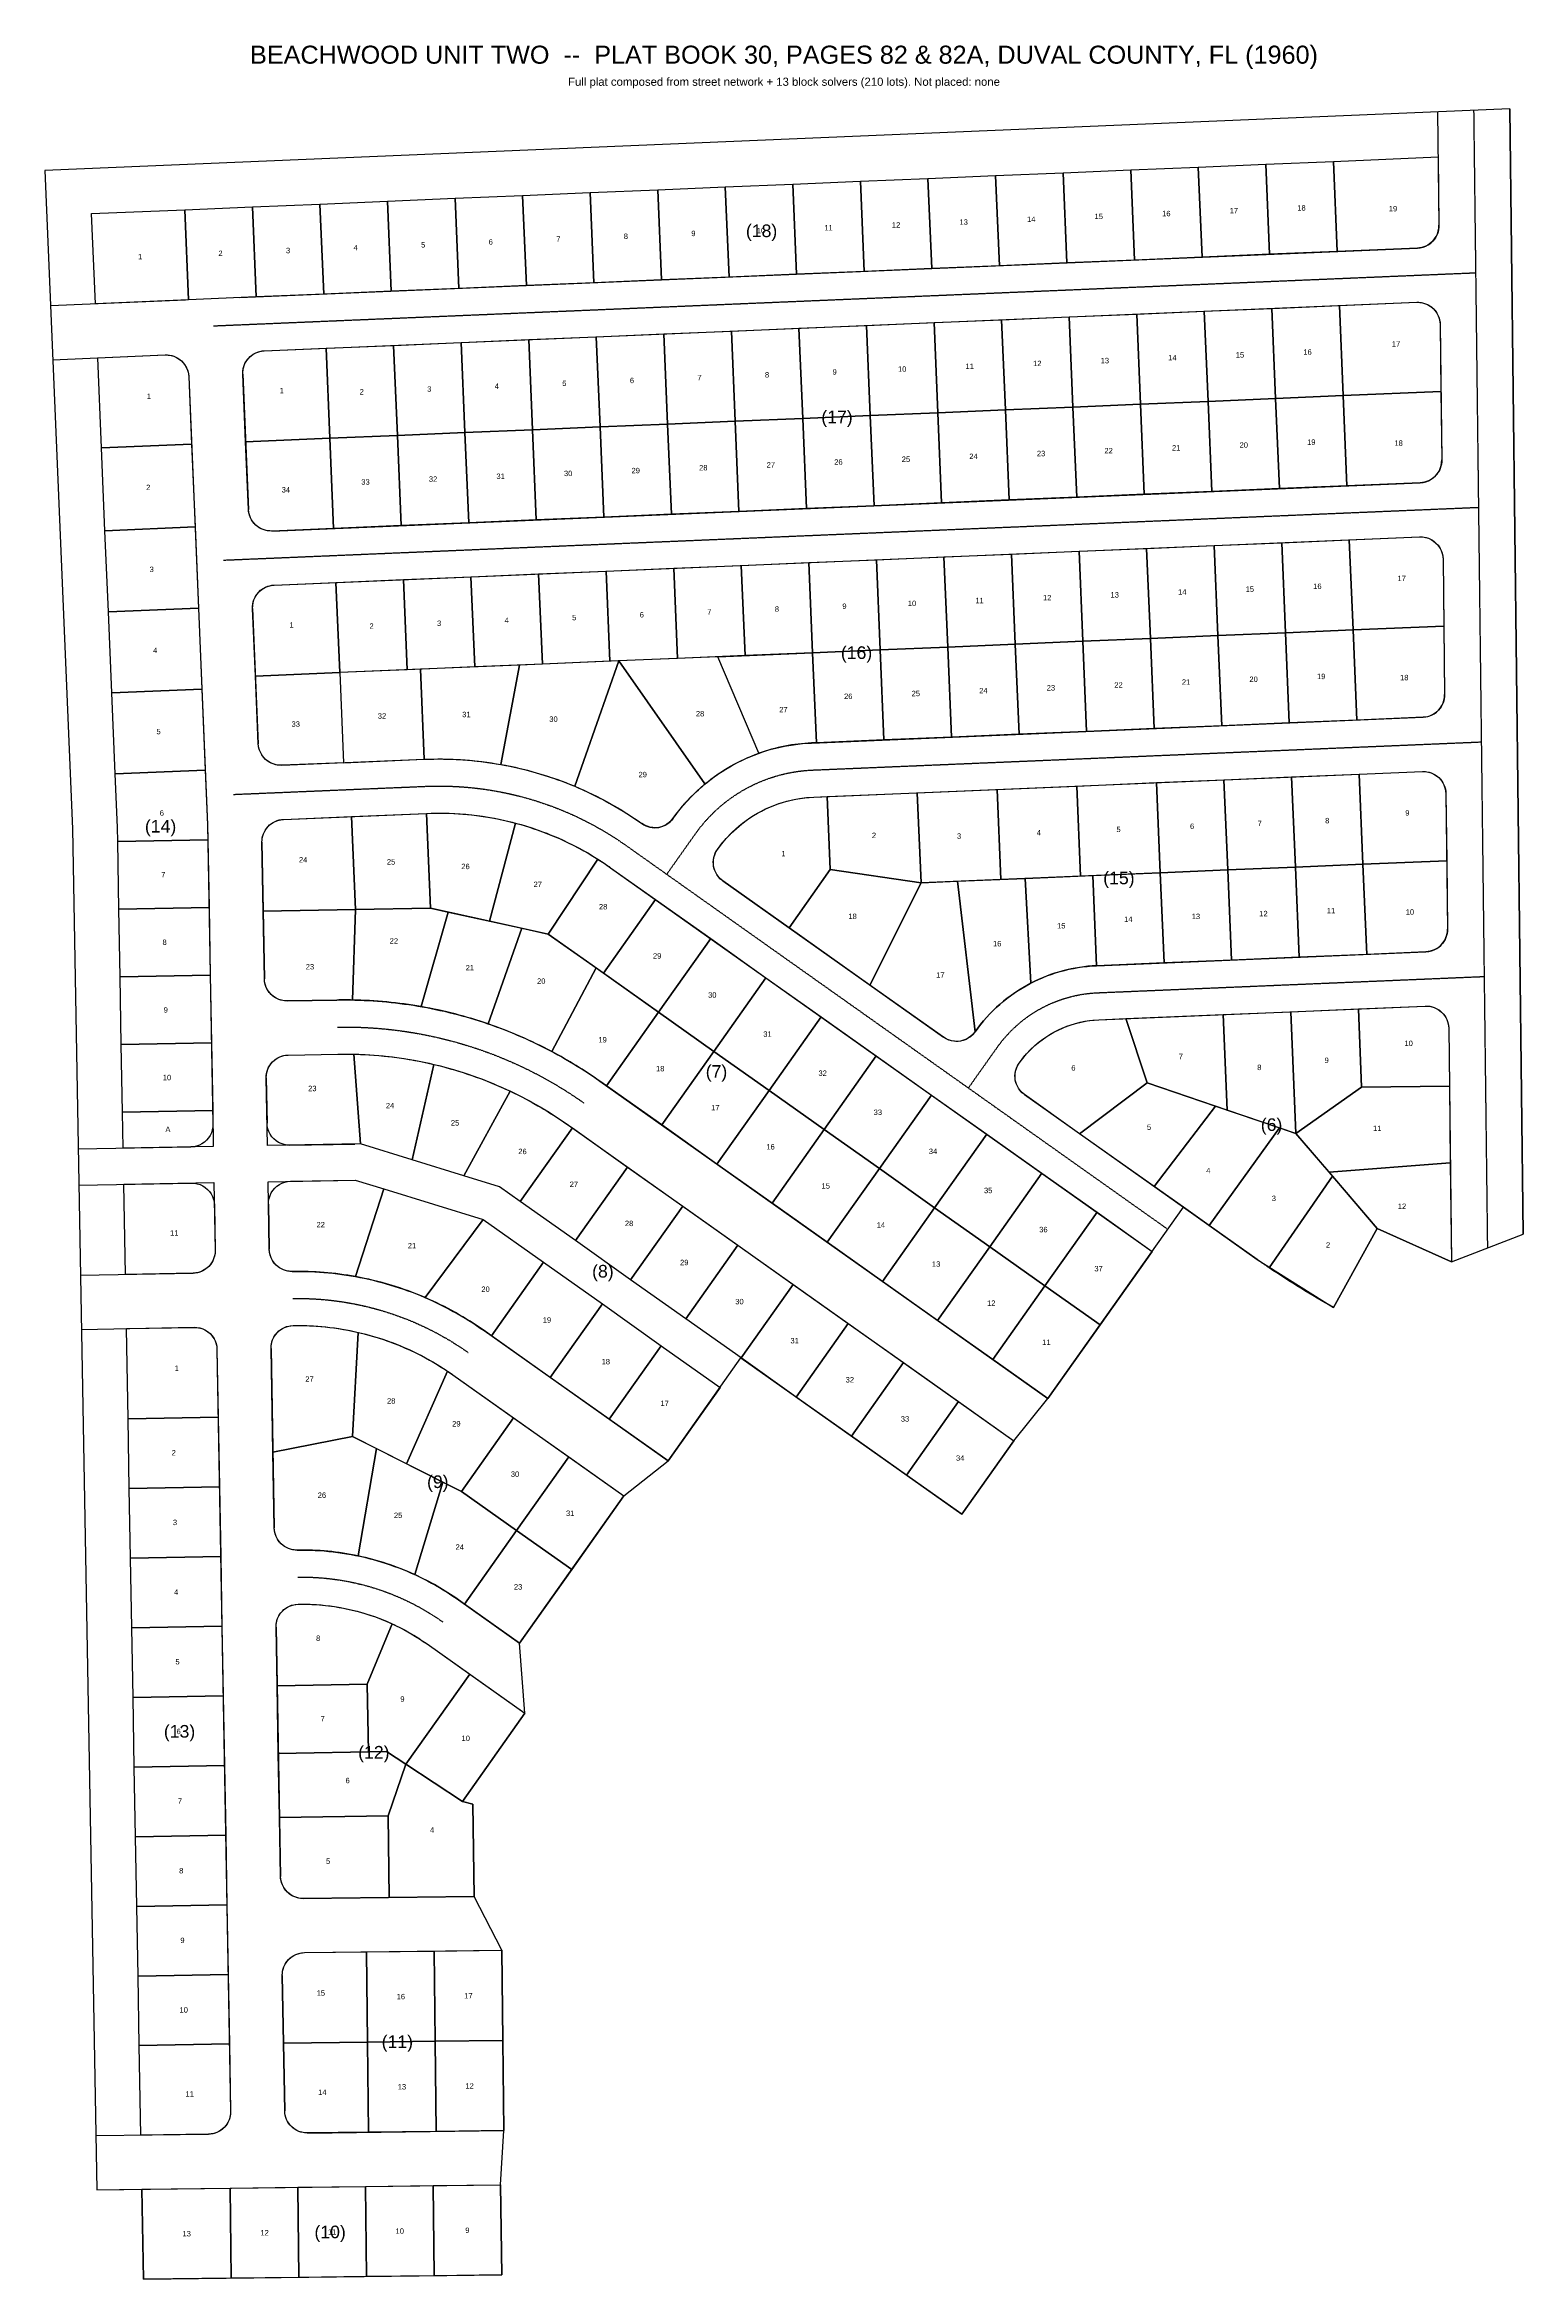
# Model space of a CAD drawing. Extents: x 9813 to 11453, y 7834 to 10312.
import ezdxf
from ezdxf.enums import TextEntityAlignment as Align

# ---------------------------------------------------------------- set-up
doc = ezdxf.new("R2010")
doc.units = 0
doc.linetypes.add('DASHED', pattern=[0.75, 0.5, -0.25])
for name, color, linetype in [('BLOCK-TEXT', 2, 'CONTINUOUS'), ('BOUNDARY', 7, 'CONTINUOUS'), ('CENTERLINE', 8, 'DASHED'), ('FILLET', 6, 'CONTINUOUS'), ('LOT', 4, 'CONTINUOUS'), ('LOT-CURVE', 6, 'CONTINUOUS'), ('LOT-TEXT', 7, 'CONTINUOUS'), ('ROW', 2, 'CONTINUOUS'), ('TITLEBLOCK', 2, 'CONTINUOUS')]:
    doc.layers.add(name, color=color, linetype=linetype)
doc.styles.get("Standard").update_dxf_attribs({"font": 'Arial'})

msp = doc.modelspace()

# ---------------------------------------------------------------- linework, layer by layer
at = {"layer": 'BOUNDARY'}
for p, q in [((11437.517, 10240.6589), (9812.5836, 10172.3173)), ((11452.6422, 8992.8006), (11437.517, 10240.6589)), ((9812.5952, 10172.2772), (9843.2915, 9442.4225)), ((9843.2915, 9442.4225), (9870.363, 7933.4253)), ((10925.4269, 8810.5735), (11075.6905, 9022.7547)), ((11075.6905, 9022.7547), (11157.4292, 8964.8685)), ((11242.1242, 8911.7389), (11290.4448, 8999.2896)), ((11290.4448, 8999.2896), (11373.0022, 8962.1906)), ((11373.0022, 8962.1906), (11452.6422, 8992.8006)), ((11157.4292, 8964.8685), (11242.1242, 8911.7389)), ((10503.9953, 8741.402), (10584.9064, 8855.6534)), ((10584.9064, 8855.6534), (10829.7309, 8682.2724)), ((10887.5245, 8763.8806), (10925.4269, 8810.5735)), ((10829.7309, 8682.2724), (10887.5245, 8763.8806)), ((10454.9837, 8702.5707), (10503.9953, 8741.402)), ((10339.3964, 8539.3544), (10454.9837, 8702.5707)), ((10345.2067, 8461.6914), (10339.3964, 8539.3544)), ((10275.8543, 8363.7616), (10345.2067, 8461.6914)), ((10287.5376, 8360.7307), (10275.8543, 8363.7616)), ((10288.7763, 8258.5383), (10287.5376, 8360.7307)), ((10319.4979, 8198.8956), (10288.7763, 8258.5383)), ((10321.9219, 7998.9103), (10319.4979, 8198.8956)), ((10318.3418, 7938.8569), (10321.9219, 7998.9103)), ((9870.363, 7933.4253), (9920.3593, 7934.0313)), ((9920.3593, 7934.0313), (9922.153, 7834.0474)), ((10319.5538, 7838.8642), (10318.3418, 7938.8569)), ((9922.153, 7834.0474), (10319.5538, 7838.8642))]:
    msp.add_line(p, q, dxfattribs=at)
at = {"layer": 'CENTERLINE'}
for p, q in [((11397.5345, 10238.9773), (11399.7176, 10058.8695)), ((10000, 10000), (11399.7176, 10058.8695)), ((11399.7176, 10058.8695), (11402.8702, 9798.7722)), ((10010.9255, 9740.2297), (11402.8702, 9798.7722)), ((11402.8702, 9798.7722), (11406.0228, 9538.675)), ((10664.3282, 9507.4807), (11406.0228, 9538.675)), ((11406.0228, 9538.675), (11409.1754, 9278.5777)), ((10021.8509, 9480.4593), (10234.9225, 9489.4207)), ((10457.6548, 9423.6616), (11058.345, 8998.2618)), ((10502.5462, 9391.8702), (10534.3248, 9436.7435)), ((10980.4342, 9260.5457), (11409.1754, 9278.5777)), ((11409.1754, 9278.5777), (11412.8248, 8977.4966)), ((10837.1458, 9154.9118), (10869.0237, 9199.9252))]:
    msp.add_line(p, q, dxfattribs=at)
for points in [[(10234.9225, 9489.4207), (10239.8462, 9489.594), (10244.7717, 9489.6997), (10249.6983, 9489.7379), (10254.6249, 9489.7085), (10259.5506, 9489.6116), (10264.4745, 9489.4471), (10269.3958, 9489.2151), (10274.3133, 9488.9157), (10279.2264, 9488.5489), (10284.1339, 9488.1147), (10289.035, 9487.6133), (10293.9287, 9487.0447), (10298.8143, 9486.409), (10303.6906, 9485.7064), (10308.5568, 9484.9371), (10313.4121, 9484.101), (10318.2554, 9483.1985), (10323.0859, 9482.2296), (10327.9026, 9481.1946), (10332.7047, 9480.0936), (10337.4912, 9478.9269), (10342.2613, 9477.6947), (10347.0141, 9476.3972), (10351.7486, 9475.0346), (10356.464, 9473.6072), (10361.1593, 9472.1153), (10365.8338, 9470.5591), (10370.4865, 9468.939), (10375.1165, 9467.2553), (10379.723, 9465.5082), (10384.3052, 9463.6981), (10388.862, 9461.8253), (10393.3928, 9459.8903), (10397.8966, 9457.8932), (10402.3726, 9455.8347), (10406.8199, 9453.7149), (10411.2378, 9451.5343), (10415.6253, 9449.2934), (10419.9817, 9446.9925), (10424.3061, 9444.6321), (10428.5978, 9442.2126), (10432.8559, 9439.7345), (10437.0796, 9437.1983), (10441.2681, 9434.6043), (10445.4206, 9431.9532), (10449.5365, 9429.2453), (10453.6147, 9426.4813), (10457.6548, 9423.6616)], [(10534.3248, 9436.7435), (10536.1948, 9439.3316), (10538.1137, 9441.8836), (10540.0807, 9444.3988), (10542.0953, 9446.876), (10544.1565, 9449.3145), (10546.2637, 9451.7134), (10548.4162, 9454.0718), (10550.6131, 9456.3889), (10552.8536, 9458.6637), (10555.137, 9460.8956), (10557.4624, 9463.0837), (10559.829, 9465.2271), (10562.2359, 9467.3252), (10564.6823, 9469.3771), (10567.1672, 9471.3822), (10569.6898, 9473.3396), (10572.2492, 9475.2488), (10574.8443, 9477.1089), (10577.4744, 9478.9194), (10580.1384, 9480.6796), (10582.8354, 9482.3887), (10585.5644, 9484.0463), (10588.3245, 9485.6518), (10591.1145, 9487.2044), (10593.9336, 9488.7038), (10596.7806, 9490.1493), (10599.6546, 9491.5404), (10602.5546, 9492.8766), (10605.4794, 9494.1574), (10608.428, 9495.3824), (10611.3994, 9496.5511), (10614.3925, 9497.6632), (10617.4062, 9498.7181), (10620.4394, 9499.7155), (10623.491, 9500.6551), (10626.5599, 9501.5365), (10629.645, 9502.3595), (10632.7452, 9503.1236), (10635.8593, 9503.8286), (10638.9864, 9504.4743), (10642.1251, 9505.0605), (10645.2744, 9505.5868), (10648.4331, 9506.0533), (10651.6001, 9506.4595), (10654.7743, 9506.8055), (10657.9545, 9507.0911), (10661.1395, 9507.3162), (10664.3282, 9507.4807)], [(10869.0237, 9199.9252), (10870.6262, 9202.1432), (10872.2707, 9204.3302), (10873.9564, 9206.4856), (10875.6828, 9208.6086), (10877.4493, 9210.6984), (10879.2551, 9212.7542), (10881.0997, 9214.7753), (10882.9824, 9216.7609), (10884.9026, 9218.7105), (10886.8594, 9220.6231), (10888.8522, 9222.4982), (10890.8803, 9224.3351), (10892.943, 9226.1331), (10895.0395, 9227.8916), (10897.169, 9229.6099), (10899.3308, 9231.2874), (10901.5242, 9232.9235), (10903.7482, 9234.5176), (10906.0021, 9236.0692), (10908.2851, 9237.5776), (10910.5964, 9239.0423), (10912.9351, 9240.4629), (10915.3004, 9241.8387), (10917.6914, 9243.1693), (10920.1073, 9244.4542), (10922.5471, 9245.6929), (10925.0101, 9246.8851), (10927.4953, 9248.0302), (10930.0018, 9249.1278), (10932.5288, 9250.1777), (10935.0752, 9251.1792), (10937.6402, 9252.1322), (10940.2229, 9253.0363), (10942.8222, 9253.8911), (10945.4374, 9254.6963), (10948.0674, 9255.4516), (10950.7113, 9256.1569), (10953.3681, 9256.8117), (10956.0369, 9257.4159), (10958.7167, 9257.9693), (10961.4065, 9258.4716), (10964.1054, 9258.9227), (10966.8124, 9259.3224), (10969.5264, 9259.6705), (10972.2466, 9259.9671), (10974.972, 9260.2118), (10977.7015, 9260.4047), (10980.4342, 9260.5457)], [(10137.2839, 9222.4816), (10143.3522, 9222.5504), (10149.4208, 9222.539), (10155.4888, 9222.4474), (10161.555, 9222.2757), (10167.6184, 9222.0238), (10173.6779, 9221.6919), (10179.7326, 9221.2799), (10185.7813, 9220.788), (10191.8229, 9220.2163), (10197.8565, 9219.5647), (10203.8809, 9218.8335), (10209.8951, 9218.0228), (10215.8982, 9217.1327), (10221.8889, 9216.1634), (10227.8663, 9215.115), (10233.8293, 9213.9878), (10239.7769, 9212.7819), (10245.7081, 9211.4975), (10251.6218, 9210.1348), (10257.5169, 9208.6942), (10263.3926, 9207.1758), (10269.2476, 9205.5799), (10275.081, 9203.9068), (10280.8919, 9202.1568), (10286.6791, 9200.3302), (10292.4417, 9198.4272), (10298.1786, 9196.4484), (10303.8889, 9194.3939), (10309.5715, 9192.2641), (10315.2256, 9190.0594), (10320.85, 9187.7803), (10326.4438, 9185.427), (10332.006, 9183.0001), (10337.5357, 9180.4999), (10343.0318, 9177.9268), (10348.4935, 9175.2814), (10353.9198, 9172.5641), (10359.3097, 9169.7753), (10364.6623, 9166.9155), (10369.9766, 9163.9853), (10375.2518, 9160.9851), (10380.4868, 9157.9155), (10385.6809, 9154.777), (10390.833, 9151.5701), (10395.9424, 9148.2955), (10401.008, 9144.9537), (10406.029, 9141.5452), (10411.0046, 9138.0707)], [(10087.6739, 8921.5433), (10091.9938, 8921.5923), (10096.314, 8921.5842), (10100.6336, 8921.519), (10104.952, 8921.3967), (10109.2685, 8921.2174), (10113.5822, 8920.9811), (10117.8924, 8920.6879), (10122.1983, 8920.3377), (10126.4992, 8919.9307), (10130.7944, 8919.4668), (10135.0831, 8918.9463), (10139.3645, 8918.3692), (10143.638, 8917.7356), (10147.9026, 8917.0455), (10152.1579, 8916.2992), (10156.4028, 8915.4967), (10160.6368, 8914.6383), (10164.8591, 8913.7239), (10169.0689, 8912.7539), (10173.2656, 8911.7283), (10177.4484, 8910.6474), (10181.6165, 8909.5113), (10185.7692, 8908.3203), (10189.9058, 8907.0745), (10194.0256, 8905.7741), (10198.1279, 8904.4195), (10202.2119, 8903.0107), (10206.277, 8901.5482), (10210.3223, 8900.032), (10214.3473, 8898.4626), (10218.3512, 8896.8401), (10222.3334, 8895.1649), (10226.293, 8893.4372), (10230.2295, 8891.6573), (10234.1421, 8889.8256), (10238.0302, 8887.9424), (10241.893, 8886.0079), (10245.73, 8884.0226), (10249.5404, 8881.9868), (10253.3236, 8879.9008), (10257.0789, 8877.7651), (10260.8056, 8875.5799), (10264.5032, 8873.3456), (10268.1709, 8871.0627), (10271.8081, 8868.7316), (10275.4143, 8866.3526), (10278.9886, 8863.9262), (10282.5307, 8861.4528)], [(10093.2165, 8612.593), (10096.7827, 8612.6334), (10100.3492, 8612.6267), (10103.9153, 8612.5729), (10107.4803, 8612.472), (10111.0437, 8612.324), (10114.6048, 8612.1289), (10118.163, 8611.8868), (10121.7178, 8611.5977), (10125.2684, 8611.2617), (10128.8142, 8610.8788), (10132.3547, 8610.4491), (10135.8892, 8609.9727), (10139.4171, 8609.4496), (10142.9378, 8608.8799), (10146.4506, 8608.2638), (10149.955, 8607.6013), (10153.4503, 8606.8926), (10156.936, 8606.1378), (10160.4114, 8605.337), (10163.8759, 8604.4903), (10167.3289, 8603.598), (10170.7699, 8602.6601), (10174.1981, 8601.6769), (10177.6131, 8600.6484), (10181.0141, 8599.5749), (10184.4007, 8598.4566), (10187.7722, 8597.2936), (10191.1281, 8596.0862), (10194.4677, 8594.8346), (10197.7905, 8593.5389), (10201.0959, 8592.1995), (10204.3833, 8590.8165), (10207.6522, 8589.3903), (10210.9019, 8587.9209), (10214.1319, 8586.4088), (10217.3417, 8584.8541), (10220.5306, 8583.2571), (10223.6982, 8581.6182), (10226.8438, 8579.9375), (10229.967, 8578.2155), (10233.0672, 8576.4523), (10236.1437, 8574.6483), (10239.1962, 8572.8039), (10242.2241, 8570.9193), (10245.2268, 8568.9948), (10248.2038, 8567.0309), (10251.1546, 8565.0278), (10254.0786, 8562.9858)]]:
    msp.add_lwpolyline(points, dxfattribs=at)
at = {"layer": 'FILLET'}
for points in [[(11335.1295, 10086.1796), (11338.3194, 10086.5197), (11341.4395, 10087.2656), (11344.4383, 10088.4048), (11347.2666, 10089.9187), (11349.8778, 10091.7823), (11352.2288, 10093.9649), (11354.2809, 10096.4306), (11356.0005, 10099.1388), (11357.359, 10102.0449), (11358.3343, 10105.101), (11358.9102, 10108.2569), (11359.0772, 10111.4605)], [(11334.3623, 10026.0942), (11337.6936, 10026.0121), (11340.9844, 10025.4876), (11344.1762, 10024.5301), (11347.2123, 10023.1565), (11350.0388, 10021.3914), (11352.6054, 10019.2661), (11354.8665, 10016.8183), (11356.782, 10014.0915), (11358.3179, 10011.1342), (11359.4467, 10007.9989), (11360.1486, 10004.7413), (11360.411, 10001.4193)], [(9946.3092, 9967.7153), (9949.5785, 9967.6388), (9952.8098, 9967.1361), (9955.9478, 9966.216), (9958.9389, 9964.8942), (9961.7319, 9963.1933), (9964.279, 9961.1423), (9966.5365, 9958.7765), (9968.466, 9956.1362), (9970.0343, 9953.2666), (9971.2147, 9950.2169), (9971.9868, 9947.0392), (9972.3377, 9943.788)], [(10032.2847, 9946.3092), (10032.3612, 9949.5785), (10032.8639, 9952.8098), (10033.784, 9955.9478), (10035.1058, 9958.9389), (10036.8067, 9961.7319), (10038.8577, 9964.279), (10041.2235, 9966.5365), (10043.8638, 9968.466), (10046.7334, 9970.0343), (10049.7831, 9971.2147), (10052.9608, 9971.9868), (10056.212, 9972.3377)], [(11338.2821, 9826.0823), (11341.472, 9826.4225), (11344.5921, 9827.1683), (11347.591, 9828.3075), (11350.4192, 9829.8214), (11353.0304, 9831.685), (11355.3814, 9833.8676), (11357.4336, 9836.3333), (11359.1531, 9839.0415), (11360.5117, 9841.9476), (11361.4869, 9845.0037), (11362.0628, 9848.1596), (11362.2298, 9851.3632)], [(10064.6162, 9772.5143), (10061.347, 9772.5909), (10058.1157, 9773.0935), (10054.9776, 9774.0136), (10051.9865, 9775.3355), (10049.1936, 9777.0364), (10046.6465, 9779.0873), (10044.3889, 9781.4532), (10042.4595, 9784.0935), (10040.8911, 9786.963), (10039.7108, 9790.0127), (10038.9386, 9793.1904), (10038.5878, 9796.4417)], [(11337.5149, 9765.997), (11340.8462, 9765.9148), (11344.137, 9765.3903), (11347.3288, 9764.4328), (11350.3649, 9763.0593), (11353.1914, 9761.2942), (11355.758, 9759.1689), (11358.0192, 9756.7211), (11359.9347, 9753.9943), (11361.4705, 9751.037), (11362.5994, 9747.9017), (11363.3012, 9744.6441), (11363.5636, 9741.3221)], [(10043.2101, 9686.5389), (10043.2867, 9689.8081), (10043.7893, 9693.0394), (10044.7094, 9696.1775), (10046.0313, 9699.1686), (10047.7322, 9701.9615), (10049.7831, 9704.5086), (10052.149, 9706.7662), (10054.7893, 9708.6956), (10057.6588, 9710.264), (10060.7085, 9711.4443), (10063.8862, 9712.2165), (10067.1375, 9712.5673)], [(11341.4348, 9565.985), (11344.6246, 9566.3252), (11347.7447, 9567.071), (11350.7436, 9568.2103), (11353.5719, 9569.7242), (11356.183, 9571.5877), (11358.534, 9573.7704), (11360.5862, 9576.2361), (11362.3057, 9578.9443), (11363.6643, 9581.8503), (11364.6395, 9584.9065), (11365.2154, 9588.0623), (11365.3824, 9591.266)], [(10075.5417, 9512.744), (10072.2724, 9512.8205), (10069.0411, 9513.3232), (10065.9031, 9514.2433), (10062.912, 9515.5651), (10060.119, 9517.266), (10057.5719, 9519.317), (10055.3144, 9521.6828), (10053.3849, 9524.3231), (10051.8166, 9527.1927), (10050.6363, 9530.2424), (10049.8641, 9533.4201), (10049.5133, 9536.6714)], [(11340.6675, 9505.8997), (11343.9988, 9505.8175), (11347.2896, 9505.293), (11350.4815, 9504.3355), (11353.5176, 9502.962), (11356.344, 9501.1969), (11358.9106, 9499.0716), (11361.1718, 9496.6238), (11363.0873, 9493.897), (11364.6231, 9490.9397), (11365.752, 9487.8044), (11366.4538, 9484.5468), (11366.7162, 9481.2248)], [(10053.5957, 9427.3487), (10053.7455, 9430.5652), (10054.3074, 9433.7359), (10055.2721, 9436.808), (10056.6238, 9439.7307), (10058.3399, 9442.4553), (10060.392, 9444.9368), (10062.746, 9447.1339), (10065.3629, 9449.0103), (10068.1993, 9450.5347), (10071.2081, 9451.6819), (10074.3394, 9452.4328), (10077.5412, 9452.775)], [(10509.8502, 9454.0928), (10507.7898, 9451.5534), (10505.4155, 9449.3047), (10502.7681, 9447.3851), (10499.8927, 9445.8275), (10496.8386, 9444.6585), (10493.6581, 9443.8982), (10490.4055, 9443.5596), (10487.1365, 9443.6483), (10483.9071, 9444.163), (10480.7725, 9445.0948), (10477.7864, 9446.4278), (10474.9998, 9448.1392)], [(10564.7688, 9384.5661), (10562.2294, 9386.6266), (10559.9806, 9389.0008), (10558.0611, 9391.6483), (10556.5035, 9394.5237), (10555.3345, 9397.5778), (10554.5742, 9400.7583), (10554.2355, 9404.0109), (10554.3243, 9407.2799), (10554.839, 9410.5093), (10555.7708, 9413.6438), (10557.1038, 9416.63), (10558.8151, 9419.4166)], [(11344.5874, 9305.8878), (11347.7773, 9306.2279), (11350.8973, 9306.9738), (11353.8962, 9308.113), (11356.7245, 9309.6269), (11359.3356, 9311.4905), (11361.6866, 9313.6731), (11363.7388, 9316.1388), (11365.4583, 9318.847), (11366.8169, 9321.7531), (11367.7922, 9324.8092), (11368.368, 9327.9651), (11368.535, 9331.1687)], [(10081.7547, 9251.4902), (10078.4882, 9251.6455), (10075.27, 9252.2259), (10072.155, 9253.2213), (10069.1966, 9254.6148), (10066.4454, 9256.3826), (10063.9485, 9258.4943), (10061.7486, 9260.9138), (10059.8833, 9263.5999), (10058.3846, 9266.5064), (10057.278, 9269.5836), (10056.5826, 9272.779), (10056.3103, 9276.0378)], [(11343.8201, 9245.8025), (11347.1515, 9245.7203), (11350.4423, 9245.1958), (11353.6341, 9244.2383), (11356.6702, 9242.8648), (11359.4967, 9241.0997), (11362.0633, 9238.9743), (11364.3244, 9236.5265), (11366.2399, 9233.7997), (11367.7757, 9230.8424), (11368.9046, 9227.7071), (11369.6065, 9224.4495), (11369.8688, 9221.1275)], [(10844.4499, 9217.1343), (10842.3894, 9214.595), (10840.0152, 9212.3462), (10837.3677, 9210.4266), (10834.4923, 9208.869), (10831.4382, 9207.7001), (10828.2577, 9206.9398), (10825.0051, 9206.6011), (10821.7362, 9206.6899), (10818.5068, 9207.2046), (10815.3722, 9208.1364), (10812.386, 9209.4694), (10809.5994, 9211.1807)], [(10058.2834, 9166.0555), (10058.4387, 9169.3219), (10059.019, 9172.5402), (10060.0145, 9175.6551), (10061.408, 9178.6135), (10063.1757, 9181.3647), (10065.2874, 9183.8616), (10067.707, 9186.0616), (10070.393, 9187.9268), (10073.2995, 9189.4256), (10076.3768, 9190.5321), (10079.5721, 9191.2275), (10082.8309, 9191.4999)], [(10899.3684, 9147.6077), (10896.829, 9149.6681), (10894.5803, 9152.0424), (10892.6607, 9154.6899), (10891.1031, 9157.5652), (10889.9341, 9160.6193), (10889.1738, 9163.7999), (10888.8351, 9167.0525), (10888.9239, 9170.3214), (10889.4386, 9173.5508), (10890.3704, 9176.6854), (10891.7034, 9179.6715), (10893.4148, 9182.4581)], [(9999.1899, 9114.9873), (9999.0346, 9111.7208), (9998.4542, 9108.5026), (9997.4588, 9105.3876), (9996.0653, 9102.4292), (9994.2975, 9099.678), (9992.1858, 9097.1811), (9989.7662, 9094.9812), (9987.0802, 9093.1159), (9984.1737, 9091.6172), (9981.0965, 9090.5107), (9977.9011, 9089.8153), (9974.6423, 9089.5429)], [(10084.6246, 9091.516), (10081.3582, 9091.6713), (10078.1399, 9092.2516), (10075.0249, 9093.2471), (10072.0666, 9094.6406), (10069.3154, 9096.4083), (10066.8185, 9098.52), (10064.6185, 9100.9396), (10062.7533, 9103.6256), (10061.2545, 9106.5321), (10060.148, 9109.6094), (10059.4526, 9112.8047), (10059.1802, 9116.0635)], [(9975.3598, 9049.5493), (9978.6263, 9049.394), (9981.8445, 9048.8137), (9984.9595, 9047.8182), (9987.9179, 9046.4247), (9990.6691, 9044.657), (9993.166, 9042.5452), (9995.3659, 9040.1257), (9997.2312, 9037.4397), (9998.7299, 9034.5332), (9999.8364, 9031.4559), (10000.5318, 9028.2606), (10000.8042, 9025.0018)], [(10060.7946, 9026.078), (10060.9499, 9029.3445), (10061.5302, 9032.5627), (10062.5257, 9035.6777), (10063.9192, 9038.6361), (10065.6869, 9041.3872), (10067.7986, 9043.8842), (10070.2182, 9046.0841), (10072.9042, 9047.9494), (10075.8107, 9049.4481), (10078.888, 9050.5546), (10082.0833, 9051.25), (10085.3421, 9051.5224)], [(10001.7011, 8975.0098), (10001.5458, 8971.7433), (10000.9654, 8968.5251), (9999.97, 8965.4101), (9998.5765, 8962.4517), (9996.8087, 8959.7006), (9994.697, 8957.2036), (9992.2774, 8955.0037), (9989.5914, 8953.1384), (9986.6849, 8951.6397), (9983.6077, 8950.5332), (9980.4123, 8949.8378), (9977.1535, 8949.5654)], [(10087.1358, 8951.5385), (10083.8694, 8951.6938), (10080.6511, 8952.2741), (10077.5361, 8953.2696), (10074.5778, 8954.6631), (10071.8266, 8956.4308), (10069.3297, 8958.5426), (10067.1297, 8960.9621), (10065.2645, 8963.6481), (10063.7657, 8966.5546), (10062.6592, 8969.6319), (10061.9638, 8972.8272), (10061.6914, 8976.086)], [(9978.2297, 8889.5751), (9981.4962, 8889.4197), (9984.7145, 8888.8394), (9987.8294, 8887.844), (9990.7878, 8886.4504), (9993.539, 8884.6827), (9996.0359, 8882.571), (9998.2358, 8880.1514), (10000.1011, 8877.4654), (10001.5998, 8874.5589), (10002.7064, 8871.4817), (10003.4018, 8868.2863), (10003.6742, 8865.0275)], [(10063.6645, 8866.1037), (10063.8198, 8869.3702), (10064.4002, 8872.5884), (10065.3956, 8875.7034), (10066.7891, 8878.6618), (10068.5568, 8881.413), (10070.6686, 8883.9099), (10073.0881, 8886.1098), (10075.7741, 8887.9751), (10078.6806, 8889.4738), (10081.7579, 8890.5804), (10084.9533, 8891.2758), (10088.212, 8891.5481)], [(10092.6784, 8642.5882), (10089.4119, 8642.7435), (10086.1937, 8643.3239), (10083.0787, 8644.3193), (10080.1203, 8645.7128), (10077.3691, 8647.4805), (10074.8722, 8649.5923), (10072.6723, 8652.0118), (10070.807, 8654.6978), (10069.3083, 8657.6043), (10068.2018, 8660.6816), (10067.5064, 8663.877), (10067.234, 8667.1357)], [(10069.2071, 8557.1534), (10069.3624, 8560.4199), (10069.9427, 8563.6382), (10070.9382, 8566.7531), (10072.3317, 8569.7115), (10074.0994, 8572.4627), (10076.2111, 8574.9596), (10078.6307, 8577.1595), (10081.3167, 8579.0248), (10084.2232, 8580.5235), (10087.3005, 8581.6301), (10090.4958, 8582.3255), (10093.7546, 8582.5979)], [(10099.4642, 8256.2332), (10096.2107, 8256.406), (10093.0073, 8257.0005), (10089.9085, 8258.0066), (10086.9668, 8259.4071), (10084.2322, 8261.1782), (10081.7511, 8263.29), (10079.5658, 8265.7064), (10077.7133, 8268.3866), (10076.225, 8271.2848), (10075.1263, 8274.352), (10074.4358, 8277.5361), (10074.1652, 8280.7829)], [(10076.1383, 8170.7987), (10076.295, 8174.0772), (10076.8798, 8177.307), (10077.8827, 8180.4322), (10079.2864, 8183.3992), (10081.0667, 8186.1567), (10083.1929, 8188.6572), (10085.6284, 8190.8575), (10088.3311, 8192.7199), (10091.2545, 8194.2122), (10094.3483, 8195.3085), (10097.5589, 8195.9902), (10100.8313, 8196.2453)], [(10018.8272, 8020.3765), (10018.6705, 8017.098), (10018.0857, 8013.8683), (10017.0828, 8010.743), (10015.6791, 8007.776), (10013.8988, 8005.0186), (10011.7726, 8002.5181), (10009.3371, 8000.3177), (10006.6344, 7998.4553), (10003.711, 7996.9631), (10000.6173, 7995.8667), (9997.4066, 7995.1851), (9994.1342, 7994.9299)], [(10104.128, 7996.2631), (10100.8746, 7996.436), (10097.6712, 7997.0305), (10094.5723, 7998.0366), (10091.6306, 7999.4371), (10088.8961, 8001.2082), (10086.415, 8003.32), (10084.2297, 8005.7364), (10082.3771, 8008.4165), (10080.8889, 8011.3148), (10079.7901, 8014.382), (10079.0996, 8017.5661), (10078.829, 8020.8129)]]:
    msp.add_lwpolyline(points, dxfattribs=at)
at = {"layer": 'LOT'}
for points in [[(11241.9292, 10182.3481), (11358.1565, 10187.2364)], [(11358.1565, 10187.2364), (11359.0772, 10111.4605)], [(10642.4592, 10157.1356), (10717.393, 10160.2871)], [(10717.393, 10160.2871), (10792.3267, 10163.4387)], [(10717.393, 10160.2871), (10721.5951, 10060.3755)], [(10721.5951, 10060.3755), (10717.393, 10160.2871)], [(10792.3267, 10163.4387), (10867.2605, 10166.5903)], [(10792.3267, 10163.4387), (10796.5288, 10063.527)], [(10796.5288, 10063.527), (10792.3267, 10163.4387)], [(10867.2605, 10166.5903), (10942.1942, 10169.7418)], [(10867.2605, 10166.5903), (10871.4626, 10066.6786)], [(10871.4626, 10066.6786), (10867.2605, 10166.5903)], [(10942.1942, 10169.7418), (11017.128, 10172.8934)], [(10942.1942, 10169.7418), (10946.3963, 10069.8302)], [(10946.3963, 10069.8302), (10942.1942, 10169.7418)], [(11017.128, 10172.8934), (11092.0617, 10176.045)], [(11017.128, 10172.8934), (11021.3301, 10072.9817)], [(11021.3301, 10072.9817), (11017.128, 10172.8934)], [(11092.0617, 10176.045), (11166.9955, 10179.1966)], [(11092.0617, 10176.045), (11096.2638, 10076.1333)], [(11096.2638, 10076.1333), (11092.0617, 10176.045)], [(11166.9955, 10179.1966), (11241.9292, 10182.3481)], [(11166.9955, 10179.1966), (11171.1976, 10079.2849)], [(11171.1976, 10079.2849), (11166.9955, 10179.1966)], [(11241.9292, 10182.3481), (11246.1313, 10082.4365)], [(11246.1313, 10082.4365), (11241.9292, 10182.3481)], [(10042.9892, 10131.923), (10117.9229, 10135.0745)], [(10117.9229, 10135.0745), (10192.8567, 10138.2261)], [(10117.9229, 10135.0745), (10122.125, 10035.1629)], [(10122.125, 10035.1629), (10117.9229, 10135.0745)], [(10192.8567, 10138.2261), (10267.7904, 10141.3777)], [(10192.8567, 10138.2261), (10197.0588, 10038.3144)], [(10197.0588, 10038.3144), (10192.8567, 10138.2261)], [(10267.7904, 10141.3777), (10342.7242, 10144.5293)], [(10267.7904, 10141.3777), (10271.9925, 10041.466)], [(10271.9925, 10041.466), (10267.7904, 10141.3777)], [(10342.7242, 10144.5293), (10417.6579, 10147.6808)], [(10342.7242, 10144.5293), (10346.9263, 10044.6176)], [(10346.9263, 10044.6176), (10342.7242, 10144.5293)], [(10417.6579, 10147.6808), (10492.5917, 10150.8324)], [(10417.6579, 10147.6808), (10421.86, 10047.7692)], [(10421.86, 10047.7692), (10417.6579, 10147.6808)], [(10492.5917, 10150.8324), (10567.5255, 10153.984)], [(10492.5917, 10150.8324), (10496.7938, 10050.9207)], [(10496.7938, 10050.9207), (10492.5917, 10150.8324)], [(10567.5255, 10153.984), (10642.4592, 10157.1356)], [(10567.5255, 10153.984), (10571.7275, 10054.0723)], [(10571.7275, 10054.0723), (10567.5255, 10153.984)], [(10642.4592, 10157.1356), (10646.6613, 10057.2239)], [(10646.6613, 10057.2239), (10642.4592, 10157.1356)], [(9864.6468, 10124.4222), (9968.0554, 10128.7714)], [(9868.8489, 10024.5106), (9864.6468, 10124.4222)], [(9968.0554, 10128.7714), (10042.9892, 10131.923)], [(9968.0554, 10128.7714), (9972.2575, 10028.8597)], [(9972.2575, 10028.8597), (9968.0554, 10128.7714)], [(10042.9892, 10131.923), (10047.1913, 10032.0113)], [(10047.1913, 10032.0113), (10042.9892, 10131.923)], [(11335.1295, 10086.1796), (11246.1313, 10082.4365)], [(10721.5951, 10060.3755), (10646.6613, 10057.2239)], [(10796.5288, 10063.527), (10721.5951, 10060.3755)], [(10871.4626, 10066.6786), (10796.5288, 10063.527)], [(10946.3963, 10069.8302), (10871.4626, 10066.6786)], [(11021.3301, 10072.9817), (10946.3963, 10069.8302)], [(11096.2638, 10076.1333), (11021.3301, 10072.9817)], [(11171.1976, 10079.2849), (11096.2638, 10076.1333)], [(11246.1313, 10082.4365), (11171.1976, 10079.2849)], [(10122.125, 10035.1629), (10047.1913, 10032.0113)], [(10197.0588, 10038.3144), (10122.125, 10035.1629)], [(10271.9925, 10041.466), (10197.0588, 10038.3144)], [(10346.9263, 10044.6176), (10271.9925, 10041.466)], [(10421.86, 10047.7692), (10346.9263, 10044.6176)], [(10496.7938, 10050.9207), (10421.86, 10047.7692)], [(10571.7275, 10054.0723), (10496.7938, 10050.9207)], [(10646.6613, 10057.2239), (10571.7275, 10054.0723)], [(9972.2575, 10028.8597), (9868.8489, 10024.5106)], [(10047.1913, 10032.0113), (9972.2575, 10028.8597)], [(10873.9891, 10006.7318), (10948.9228, 10009.8834)], [(10948.9228, 10009.8834), (11023.8566, 10013.035)], [(10948.9228, 10009.8834), (10953.1249, 9909.9717)], [(10953.1249, 9909.9717), (10948.9228, 10009.8834)], [(11023.8566, 10013.035), (11098.7904, 10016.1865)], [(11023.8566, 10013.035), (11028.0587, 9913.1233)], [(11028.0587, 9913.1233), (11023.8566, 10013.035)], [(11098.7904, 10016.1865), (11173.7241, 10019.3381)], [(11098.7904, 10016.1865), (11102.9925, 9916.2749)], [(11102.9925, 9916.2749), (11098.7904, 10016.1865)], [(11173.7241, 10019.3381), (11248.6579, 10022.4897)], [(11173.7241, 10019.3381), (11177.9262, 9919.4264)], [(11177.9262, 9919.4264), (11173.7241, 10019.3381)], [(11248.6579, 10022.4897), (11334.3629, 10026.0943)], [(11248.6579, 10022.4897), (11252.86, 9922.578)], [(11252.86, 9922.578), (11248.6579, 10022.4897)], [(10349.4528, 9984.6708), (10424.3866, 9987.8224)], [(10424.3866, 9987.8224), (10499.3203, 9990.974)], [(10424.3866, 9987.8224), (10428.5887, 9887.9107)], [(10428.5887, 9887.9107), (10424.3866, 9987.8224)], [(10499.3203, 9990.974), (10574.2541, 9994.1255)], [(10499.3203, 9990.974), (10503.5224, 9891.0623)], [(10503.5224, 9891.0623), (10499.3203, 9990.974)], [(10574.2541, 9994.1255), (10649.1878, 9997.2771)], [(10574.2541, 9994.1255), (10578.4562, 9894.2139)], [(10578.4562, 9894.2139), (10574.2541, 9994.1255)], [(10649.1878, 9997.2771), (10724.1216, 10000.4287)], [(10649.1878, 9997.2771), (10653.3899, 9897.3654)], [(10653.3899, 9897.3654), (10649.1878, 9997.2771)], [(10724.1216, 10000.4287), (10799.0553, 10003.5802)], [(10724.1216, 10000.4287), (10728.3237, 9900.517)], [(10728.3237, 9900.517), (10724.1216, 10000.4287)], [(10799.0553, 10003.5802), (10873.9891, 10006.7318)], [(10799.0553, 10003.5802), (10803.2574, 9903.6686)], [(10803.2574, 9903.6686), (10799.0553, 10003.5802)], [(10873.9891, 10006.7318), (10878.1912, 9906.8201)], [(10878.1912, 9906.8201), (10873.9891, 10006.7318)], [(11360.4115, 10001.4194), (11361.3141, 9927.1394)], [(9871.3755, 9964.5638), (9946.3092, 9967.7153)], [(9875.5776, 9864.6521), (9871.3755, 9964.5638)], [(10056.212, 9972.3377), (10124.6515, 9975.2161)], [(10124.6515, 9975.2161), (10199.5853, 9978.3677)], [(10124.6515, 9975.2161), (10128.8536, 9875.3044)], [(10128.8536, 9875.3044), (10124.6515, 9975.2161)], [(10199.5853, 9978.3677), (10274.5191, 9981.5192)], [(10199.5853, 9978.3677), (10203.7874, 9878.456)], [(10203.7874, 9878.456), (10199.5853, 9978.3677)], [(10274.5191, 9981.5192), (10349.4528, 9984.6708)], [(10274.5191, 9981.5192), (10278.7212, 9881.6076)], [(10278.7212, 9881.6076), (10274.5191, 9981.5192)], [(10349.4528, 9984.6708), (10353.6549, 9884.7591)], [(10353.6549, 9884.7591), (10349.4528, 9984.6708)], [(9972.3377, 9943.788), (9975.4892, 9868.8542)], [(10035.4362, 9871.3755), (10032.2847, 9946.3092)], [(11028.0587, 9913.1233), (10953.1249, 9909.9717)], [(10953.1249, 9909.9717), (11028.0587, 9913.1233)], [(11102.9925, 9916.2749), (11028.0587, 9913.1233)], [(11028.0587, 9913.1233), (11102.9925, 9916.2749)], [(11028.0587, 9913.1233), (11032.2608, 9813.2116)], [(11032.2608, 9813.2116), (11028.0587, 9913.1233)], [(11177.9262, 9919.4264), (11102.9925, 9916.2749)], [(11102.9925, 9916.2749), (11177.9262, 9919.4264)], [(11102.9925, 9916.2749), (11107.1945, 9816.3632)], [(11107.1945, 9816.3632), (11102.9925, 9916.2749)], [(11252.86, 9922.578), (11177.9262, 9919.4264)], [(11177.9262, 9919.4264), (11252.86, 9922.578)], [(11177.9262, 9919.4264), (11182.1283, 9819.5148)], [(11182.1283, 9819.5148), (11177.9262, 9919.4264)], [(11361.3141, 9927.1394), (11252.86, 9922.578)], [(11252.86, 9922.578), (11361.3141, 9927.1394)], [(11252.86, 9922.578), (11257.0621, 9822.6663)], [(11257.0621, 9822.6663), (11252.86, 9922.578)], [(11361.3141, 9927.1394), (11362.2348, 9851.3634)], [(10428.5887, 9887.9107), (10353.6549, 9884.7591)], [(10353.6549, 9884.7591), (10428.5887, 9887.9107)], [(10503.5224, 9891.0623), (10428.5887, 9887.9107)], [(10428.5887, 9887.9107), (10503.5224, 9891.0623)], [(10428.5887, 9887.9107), (10432.7908, 9787.999)], [(10432.7908, 9787.999), (10428.5887, 9887.9107)], [(10578.4562, 9894.2139), (10503.5224, 9891.0623)], [(10503.5224, 9891.0623), (10578.4562, 9894.2139)], [(10503.5224, 9891.0623), (10507.7245, 9791.1506)], [(10507.7245, 9791.1506), (10503.5224, 9891.0623)], [(10653.3899, 9897.3654), (10578.4562, 9894.2139)], [(10578.4562, 9894.2139), (10653.3899, 9897.3654)], [(10578.4562, 9894.2139), (10582.6583, 9794.3022)], [(10582.6583, 9794.3022), (10578.4562, 9894.2139)], [(10728.3237, 9900.517), (10653.3899, 9897.3654)], [(10653.3899, 9897.3654), (10728.3237, 9900.517)], [(10653.3899, 9897.3654), (10657.592, 9797.4538)], [(10657.592, 9797.4538), (10653.3899, 9897.3654)], [(10803.2574, 9903.6686), (10728.3237, 9900.517)], [(10728.3237, 9900.517), (10803.2574, 9903.6686)], [(10728.3237, 9900.517), (10732.5258, 9800.6053)], [(10732.5258, 9800.6053), (10728.3237, 9900.517)], [(10878.1912, 9906.8201), (10803.2574, 9903.6686)], [(10803.2574, 9903.6686), (10878.1912, 9906.8201)], [(10803.2574, 9903.6686), (10807.4595, 9803.7569)], [(10807.4595, 9803.7569), (10803.2574, 9903.6686)], [(10953.1249, 9909.9717), (10878.1912, 9906.8201)], [(10878.1912, 9906.8201), (10953.1249, 9909.9717)], [(10878.1912, 9906.8201), (10882.3933, 9806.9085)], [(10882.3933, 9806.9085), (10878.1912, 9906.8201)], [(10953.1249, 9909.9717), (10957.327, 9810.06)], [(10957.327, 9810.06), (10953.1249, 9909.9717)], [(9975.4892, 9868.8542), (9875.5776, 9864.6521)], [(9875.5776, 9864.6521), (9975.4892, 9868.8542)], [(9879.4384, 9772.8533), (9875.5776, 9864.6521)], [(9975.4892, 9868.8542), (9979.3501, 9777.0554)], [(10128.8536, 9875.3044), (10035.4362, 9871.3755)], [(10035.4362, 9871.3755), (10128.8536, 9875.3044)], [(10038.5878, 9796.4417), (10035.4362, 9871.3755)], [(10203.7874, 9878.456), (10128.8536, 9875.3044)], [(10128.8536, 9875.3044), (10203.7874, 9878.456)], [(10128.8536, 9875.3044), (10133.0557, 9775.3927)], [(10133.0557, 9775.3927), (10128.8536, 9875.3044)], [(10278.7212, 9881.6076), (10203.7874, 9878.456)], [(10203.7874, 9878.456), (10278.7212, 9881.6076)], [(10203.7874, 9878.456), (10207.9895, 9778.5443)], [(10207.9895, 9778.5443), (10203.7874, 9878.456)], [(10353.6549, 9884.7591), (10278.7212, 9881.6076)], [(10278.7212, 9881.6076), (10353.6549, 9884.7591)], [(10278.7212, 9881.6076), (10282.9232, 9781.6959)], [(10282.9232, 9781.6959), (10278.7212, 9881.6076)], [(10353.6549, 9884.7591), (10357.857, 9784.8475)], [(10357.857, 9784.8475), (10353.6549, 9884.7591)], [(11032.2608, 9813.2116), (10957.327, 9810.06)], [(11107.1945, 9816.3632), (11032.2608, 9813.2116)], [(11182.1283, 9819.5148), (11107.1945, 9816.3632)], [(11257.0621, 9822.6663), (11182.1283, 9819.5148)], [(11338.2871, 9826.0825), (11257.0621, 9822.6663)], [(10432.7908, 9787.999), (10357.857, 9784.8475)], [(10507.7245, 9791.1506), (10432.7908, 9787.999)], [(10582.6583, 9794.3022), (10507.7245, 9791.1506)], [(10657.592, 9797.4538), (10582.6583, 9794.3022)], [(10732.5258, 9800.6053), (10657.592, 9797.4538)], [(10807.4595, 9803.7569), (10732.5258, 9800.6053)], [(10882.3933, 9806.9085), (10807.4595, 9803.7569)], [(10957.327, 9810.06), (10882.3933, 9806.9085)], [(9979.3501, 9777.0554), (9879.4384, 9772.8533)], [(9879.4384, 9772.8533), (9979.3501, 9777.0554)], [(9883.2203, 9682.9327), (9879.4384, 9772.8533)], [(9979.3501, 9777.0554), (9983.132, 9687.1348)], [(10133.0557, 9775.3927), (10064.6162, 9772.5143)], [(10207.9895, 9778.5443), (10133.0557, 9775.3927)], [(10282.9232, 9781.6959), (10207.9895, 9778.5443)], [(10357.857, 9784.8475), (10282.9232, 9781.6959)], [(11184.6496, 9759.5678), (11259.5833, 9762.7193)], [(11259.5833, 9762.7193), (11337.5152, 9765.997)], [(11259.5833, 9762.7193), (11263.7854, 9662.8077)], [(11263.7854, 9662.8077), (11259.5833, 9762.7193)], [(10585.1795, 9734.3552), (10660.1133, 9737.5067)], [(10660.1133, 9737.5067), (10735.047, 9740.6583)], [(10660.1133, 9737.5067), (10664.3154, 9637.5951)], [(10664.3154, 9637.5951), (10660.1133, 9737.5067)], [(10735.047, 9740.6583), (10809.9808, 9743.8099)], [(10735.047, 9740.6583), (10739.2491, 9640.7466)], [(10739.2491, 9640.7466), (10735.047, 9740.6583)], [(10809.9808, 9743.8099), (10884.9145, 9746.9615)], [(10809.9808, 9743.8099), (10814.1829, 9643.8982)], [(10814.1829, 9643.8982), (10809.9808, 9743.8099)], [(10884.9145, 9746.9615), (10959.8483, 9750.113)], [(10884.9145, 9746.9615), (10889.1166, 9647.0498)], [(10889.1166, 9647.0498), (10884.9145, 9746.9615)], [(10959.8483, 9750.113), (11034.7821, 9753.2646)], [(10959.8483, 9750.113), (10964.0504, 9650.2014)], [(10964.0504, 9650.2014), (10959.8483, 9750.113)], [(11034.7821, 9753.2646), (11109.7158, 9756.4162)], [(11034.7821, 9753.2646), (11038.9842, 9653.3529)], [(11038.9842, 9653.3529), (11034.7821, 9753.2646)], [(11109.7158, 9756.4162), (11184.6496, 9759.5678)], [(11109.7158, 9756.4162), (11113.9179, 9656.5045)], [(11113.9179, 9656.5045), (11109.7158, 9756.4162)], [(11184.6496, 9759.5678), (11188.8517, 9659.6561)], [(11188.8517, 9659.6561), (11184.6496, 9759.5678)], [(11363.5639, 9741.3221), (11364.4664, 9667.0421)], [(10067.1375, 9712.5673), (10135.577, 9715.4457)], [(10135.577, 9715.4457), (10210.5108, 9718.5973)], [(10135.577, 9715.4457), (10139.7791, 9615.5341)], [(10139.7791, 9615.5341), (10135.577, 9715.4457)], [(10210.5108, 9718.5973), (10285.4445, 9721.7489)], [(10210.5108, 9718.5973), (10214.7128, 9618.6856)], [(10214.7128, 9618.6856), (10210.5108, 9718.5973)], [(10285.4445, 9721.7489), (10360.3783, 9724.9005)], [(10285.4445, 9721.7489), (10289.6466, 9621.8372)], [(10289.6466, 9621.8372), (10285.4445, 9721.7489)], [(10360.3783, 9724.9005), (10435.312, 9728.052)], [(10360.3783, 9724.9005), (10364.5804, 9624.9888)], [(10364.5804, 9624.9888), (10360.3783, 9724.9005)], [(10435.312, 9728.052), (10510.2458, 9731.2036)], [(10435.312, 9728.052), (10439.5141, 9628.1404)], [(10439.5141, 9628.1404), (10435.312, 9728.052)], [(10510.2458, 9731.2036), (10585.1795, 9734.3552)], [(10510.2458, 9731.2036), (10514.4479, 9631.2919)], [(10514.4479, 9631.2919), (10510.2458, 9731.2036)], [(10585.1795, 9734.3552), (10589.3816, 9634.4435)], [(10589.3816, 9634.4435), (10585.1795, 9734.3552)], [(9983.132, 9687.1348), (9883.2203, 9682.9327)], [(9883.2203, 9682.9327), (9983.132, 9687.1348)], [(9887.0022, 9593.0122), (9883.2203, 9682.9327)], [(9983.132, 9687.1348), (9986.9139, 9597.2143)], [(10046.3617, 9611.6051), (10043.2101, 9686.5389)], [(11364.4664, 9667.0421), (11263.7854, 9662.8077)], [(11263.7854, 9662.8077), (11364.4664, 9667.0421)], [(11364.4664, 9667.0421), (11365.3871, 9591.2662)], [(10739.2491, 9640.7466), (10664.3154, 9637.5951)], [(10664.3154, 9637.5951), (10739.2491, 9640.7466)], [(10814.1829, 9643.8982), (10739.2491, 9640.7466)], [(10739.2491, 9640.7466), (10814.1829, 9643.8982)], [(10743.4512, 9540.835), (10739.2491, 9640.7466)], [(10739.2491, 9640.7466), (10743.4512, 9540.835)], [(10889.1166, 9647.0498), (10814.1829, 9643.8982)], [(10814.1829, 9643.8982), (10889.1166, 9647.0498)], [(10818.385, 9543.9865), (10814.1829, 9643.8982)], [(10814.1829, 9643.8982), (10818.385, 9543.9865)], [(10964.0504, 9650.2014), (10889.1166, 9647.0498)], [(10889.1166, 9647.0498), (10964.0504, 9650.2014)], [(10893.3187, 9547.1381), (10889.1166, 9647.0498)], [(10889.1166, 9647.0498), (10893.3187, 9547.1381)], [(11038.9842, 9653.3529), (10964.0504, 9650.2014)], [(10964.0504, 9650.2014), (11038.9842, 9653.3529)], [(10968.2525, 9550.2897), (10964.0504, 9650.2014)], [(10964.0504, 9650.2014), (10968.2525, 9550.2897)], [(11113.9179, 9656.5045), (11038.9842, 9653.3529)], [(11038.9842, 9653.3529), (11113.9179, 9656.5045)], [(11043.1862, 9553.4413), (11038.9842, 9653.3529)], [(11038.9842, 9653.3529), (11043.1862, 9553.4413)], [(11188.8517, 9659.6561), (11113.9179, 9656.5045)], [(11113.9179, 9656.5045), (11188.8517, 9659.6561)], [(11118.12, 9556.5928), (11113.9179, 9656.5045)], [(11113.9179, 9656.5045), (11118.12, 9556.5928)], [(11263.7854, 9662.8077), (11188.8517, 9659.6561)], [(11188.8517, 9659.6561), (11263.7854, 9662.8077)], [(11193.0538, 9559.7444), (11188.8517, 9659.6561)], [(11188.8517, 9659.6561), (11193.0538, 9559.7444)], [(11267.9875, 9562.896), (11263.7854, 9662.8077)], [(11263.7854, 9662.8077), (11267.9875, 9562.896)], [(10139.7791, 9615.5341), (10046.3617, 9611.6051)], [(10046.3617, 9611.6051), (10139.7791, 9615.5341)], [(10229.4598, 9619.3059), (10139.7791, 9615.5341)], [(10214.7128, 9618.6856), (10139.7791, 9615.5341)], [(10139.7791, 9615.5341), (10143.9812, 9515.6224)], [(10139.7791, 9615.5341), (10143.9812, 9515.6224)], [(10289.6466, 9621.8372), (10214.7128, 9618.6856)], [(10339.3627, 9623.9282), (10229.4598, 9619.3059)], [(10233.6619, 9519.3942), (10229.4598, 9619.3059)], [(10229.4598, 9619.3059), (10233.6619, 9519.3942)], [(10364.5804, 9624.9888), (10289.6466, 9621.8372)], [(10318.7055, 9513.6303), (10339.3627, 9623.9282)], [(10339.3627, 9623.9282), (10318.7055, 9513.6303)], [(10449.2655, 9628.5505), (10339.3627, 9623.9282)], [(10439.5141, 9628.1404), (10364.5804, 9624.9888)], [(10400.4558, 9489.4945), (10449.2655, 9628.5505)], [(10449.2655, 9628.5505), (10400.4558, 9489.4945)], [(10514.4479, 9631.2919), (10439.5141, 9628.1404)], [(10559.1683, 9633.1728), (10449.2655, 9628.5505)], [(10544.9654, 9492.0206), (10449.2655, 9628.5505)], [(10449.2655, 9628.5505), (10544.9654, 9492.0206)], [(10589.3816, 9634.4435), (10514.4479, 9631.2919)], [(10559.1683, 9633.1728), (10664.3154, 9637.5951)], [(10604.6873, 9526.0856), (10559.1683, 9633.1728)], [(10604.6873, 9526.0856), (10559.1683, 9633.1728)], [(10664.3154, 9637.5951), (10589.3816, 9634.4435)], [(10668.5175, 9537.6834), (10664.3154, 9637.5951)], [(10664.3154, 9637.5951), (10668.5175, 9537.6834)], [(9986.9139, 9597.2143), (9887.0022, 9593.0122)], [(9887.0022, 9593.0122), (9986.9139, 9597.2143)], [(9890.7841, 9503.0917), (9887.0022, 9593.0122)], [(9986.9139, 9597.2143), (9990.6958, 9507.2938)], [(10049.5133, 9536.6714), (10046.3617, 9611.6051)], [(11341.4394, 9565.9852), (11267.9875, 9562.896)], [(10743.4512, 9540.835), (10668.5175, 9537.6834)], [(10818.385, 9543.9865), (10743.4512, 9540.835)], [(10893.3187, 9547.1381), (10818.385, 9543.9865)], [(10968.2525, 9550.2897), (10893.3187, 9547.1381)], [(11043.1862, 9553.4413), (10968.2525, 9550.2897)], [(11118.12, 9556.5928), (11043.1862, 9553.4413)], [(11193.0538, 9559.7444), (11118.12, 9556.5928)], [(11267.9875, 9562.896), (11193.0538, 9559.7444)], [(10143.9812, 9515.6224), (10075.5417, 9512.744)], [(10143.9812, 9515.6224), (10233.6619, 9519.3942)], [(10668.5175, 9537.6834), (10663.0809, 9537.4708)], [(9990.6958, 9507.2938), (9890.7841, 9503.0917)], [(9890.7841, 9503.0917), (9990.6958, 9507.2938)], [(9893.2726, 9443.924), (9890.7841, 9503.0917)], [(9990.6958, 9507.2938), (9993.2359, 9446.8972)], [(10868.9038, 9486.0582), (10957.3057, 9489.7762)], [(10957.3057, 9489.7762), (11045.7075, 9493.4943)], [(10961.5078, 9389.8646), (10957.3057, 9489.7762)], [(10957.3057, 9489.7762), (10961.5078, 9389.8646)], [(11045.7075, 9493.4943), (11120.6413, 9496.6458)], [(11049.9096, 9393.5826), (11045.7075, 9493.4943)], [(11045.7075, 9493.4943), (11049.9096, 9393.5826)], [(11120.6413, 9496.6458), (11195.575, 9499.7974)], [(11124.8434, 9396.7342), (11120.6413, 9496.6458)], [(11120.6413, 9496.6458), (11124.8434, 9396.7342)], [(11195.575, 9499.7974), (11270.5088, 9502.949)], [(11199.7771, 9399.8857), (11195.575, 9499.7974)], [(11195.575, 9499.7974), (11199.7771, 9399.8857)], [(11270.5088, 9502.949), (11340.6675, 9505.8997)], [(11274.7109, 9403.0373), (11270.5088, 9502.949)], [(11270.5088, 9502.949), (11274.7109, 9403.0373)], [(10665.5836, 9477.507), (10680.5703, 9478.1373)], [(10680.5703, 9478.1373), (10780.482, 9482.3394)], [(10683.9786, 9397.1784), (10680.5703, 9478.1373)], [(10680.5703, 9478.1373), (10683.9786, 9397.1784)], [(10780.482, 9482.3394), (10868.9038, 9486.0582)], [(10784.6841, 9382.4277), (10780.482, 9482.3394)], [(10780.482, 9482.3394), (10784.6841, 9382.4277)], [(10873.1059, 9386.1466), (10868.9038, 9486.0582)], [(10868.9038, 9486.0582), (10873.1059, 9386.1466)], [(11366.7162, 9481.2248), (11367.6187, 9406.9448)], [(9893.5568, 9428.1162), (9893.2726, 9443.924)], [(9993.2359, 9446.8972), (9993.5407, 9429.91)], [(10077.5412, 9452.775), (10152.9997, 9455.9487)], [(10152.9997, 9455.9487), (10236.1862, 9459.4473)], [(10152.9997, 9455.9487), (10157.3285, 9352.8621)], [(10157.3285, 9352.8621), (10152.9997, 9455.9487)], [(10236.1862, 9459.4473), (10240.5751, 9354.3556)], [(10240.5751, 9354.3556), (10236.1862, 9459.4473)], [(10334.9617, 9448.594), (10305.8625, 9339.9863)], [(10305.8625, 9339.9863), (10334.9617, 9448.594)], [(9993.5407, 9429.91), (9893.5568, 9428.1162)], [(9893.5568, 9428.1162), (9993.5407, 9429.91)], [(9894.9021, 9353.1283), (9893.5568, 9428.1162)], [(9993.5407, 9429.91), (9994.886, 9354.922)], [(10054.965, 9351.0257), (10053.5957, 9427.3487)], [(10425.9927, 9408.7723), (10371.1597, 9325.6148)], [(10371.1597, 9325.6148), (10425.9927, 9408.7723)], [(10440.318, 9399.1805), (10490.1806, 9363.8686)], [(10683.9786, 9397.1784), (10638.2029, 9332.5404)], [(10638.2029, 9332.5404), (10683.9786, 9397.1784)], [(10784.6841, 9382.4277), (10683.9786, 9397.1784)], [(10683.9786, 9397.1784), (10784.6841, 9382.4277)], [(10900.0421, 9387.2794), (10974.9759, 9390.431)], [(11049.9096, 9393.5826), (10961.5078, 9389.8646)], [(10974.9759, 9390.431), (11049.9096, 9393.5826)], [(10979.178, 9290.5193), (10974.9759, 9390.431)], [(10974.9759, 9390.431), (10979.178, 9290.5193)], [(11124.8434, 9396.7342), (11049.9096, 9393.5826)], [(11049.9096, 9393.5826), (11124.8434, 9396.7342)], [(11054.1117, 9293.6709), (11049.9096, 9393.5826)], [(11049.9096, 9393.5826), (11054.1117, 9293.6709)], [(11199.7771, 9399.8857), (11124.8434, 9396.7342)], [(11124.8434, 9396.7342), (11199.7771, 9399.8857)], [(11129.0455, 9296.8225), (11124.8434, 9396.7342)], [(11124.8434, 9396.7342), (11129.0455, 9296.8225)], [(11274.7109, 9403.0373), (11199.7771, 9399.8857)], [(11199.7771, 9399.8857), (11274.7109, 9403.0373)], [(11203.9792, 9299.9741), (11199.7771, 9399.8857)], [(11199.7771, 9399.8857), (11203.9792, 9299.9741)], [(11367.6187, 9406.9448), (11274.7109, 9403.0373)], [(11274.7109, 9403.0373), (11367.6187, 9406.9448)], [(11278.913, 9303.1256), (11274.7109, 9403.0373)], [(11274.7109, 9403.0373), (11278.913, 9303.1256)], [(11367.6187, 9406.9448), (11368.5394, 9331.1689)], [(10638.2029, 9332.5404), (10564.7555, 9384.5547)], [(10727.9718, 9268.9674), (10784.6841, 9382.4277)], [(10784.6841, 9382.4277), (10727.9718, 9268.9674)], [(10873.1059, 9386.1466), (10784.6841, 9382.4277)], [(10784.6841, 9382.4277), (10825.1083, 9384.1279)], [(10825.1083, 9384.1279), (10900.0421, 9387.2794)], [(10844.5345, 9217.2742), (10825.1083, 9384.1279)], [(10825.1083, 9384.1279), (10844.5345, 9217.2742)], [(10961.5078, 9389.8646), (10873.1059, 9386.1466)], [(10906.4105, 9271.1598), (10900.0421, 9387.2794)], [(10900.0421, 9387.2794), (10906.4105, 9271.1598)], [(9994.886, 9354.922), (9894.9021, 9353.1283)], [(9894.9021, 9353.1283), (9994.886, 9354.922)], [(9896.2474, 9278.1404), (9894.9021, 9353.1283)], [(9994.886, 9354.922), (9996.2313, 9279.9341)], [(10054.965, 9351.0257), (10157.2971, 9352.8651)], [(10157.3285, 9352.8621), (10054.965, 9351.0257)], [(10056.3103, 9276.0378), (10054.965, 9351.0257)], [(10157.2971, 9352.8651), (10153.8268, 9252.485)], [(10153.8268, 9252.485), (10157.2971, 9352.8651)], [(10157.2971, 9352.8651), (10157.3285, 9352.8621)], [(10240.5751, 9354.3556), (10157.3285, 9352.8621)], [(10157.3285, 9352.8621), (10240.5751, 9354.3556)], [(10260.1076, 9350.0566), (10230.2664, 9245.1622)], [(10230.2664, 9245.1622), (10260.1076, 9350.0566)], [(10305.8625, 9339.9863), (10240.5751, 9354.3556)], [(10240.5751, 9354.3556), (10260.1076, 9350.0566)], [(10260.1076, 9350.0566), (10341.8609, 9332.0633)], [(10490.1806, 9363.8686), (10432.3658, 9282.2695)], [(10432.3658, 9282.2695), (10490.1806, 9363.8686)], [(10490.1806, 9363.8686), (10551.3867, 9320.5233)], [(10341.8609, 9332.0633), (10304.6192, 9225.9717)], [(10304.6192, 9225.9717), (10341.8609, 9332.0633)], [(10371.1597, 9325.6148), (10305.8625, 9339.9863)], [(10341.8609, 9332.0633), (10371.1597, 9325.6148)], [(10432.3658, 9282.2695), (10371.1597, 9325.6148)], [(10371.1597, 9325.6148), (10424.205, 9288.0489)], [(10551.3867, 9320.5233), (10493.5719, 9238.9243)], [(10493.5719, 9238.9243), (10551.3867, 9320.5233)], [(10551.3867, 9320.5233), (10612.5928, 9277.178)], [(10727.9718, 9268.9674), (10638.2029, 9332.5404)], [(11054.1117, 9293.6709), (10979.178, 9290.5193)], [(11129.0455, 9296.8225), (11054.1117, 9293.6709)], [(11203.9792, 9299.9741), (11129.0455, 9296.8225)], [(11278.913, 9303.1256), (11203.9792, 9299.9741)], [(11344.5918, 9305.888), (11278.913, 9303.1256)], [(9996.2313, 9279.9341), (9896.2474, 9278.1404)], [(9896.2474, 9278.1404), (9996.2313, 9279.9341)], [(9897.5926, 9203.1524), (9896.2474, 9278.1404)], [(9996.2313, 9279.9341), (9997.5765, 9204.9462)], [(10424.205, 9288.0489), (10375.0546, 9195.3861)], [(10375.0546, 9195.3861), (10424.205, 9288.0489)], [(10424.205, 9288.0489), (10493.5719, 9238.9243)], [(10493.5719, 9238.9243), (10432.3658, 9282.2695)], [(10612.5928, 9277.178), (10554.7781, 9195.579)], [(10554.7781, 9195.579), (10612.5928, 9277.178)], [(10612.5928, 9277.178), (10673.799, 9233.8328)], [(10809.58, 9211.1737), (10727.9718, 9268.9674)], [(10136.7458, 9252.4768), (10081.7547, 9251.4902)], [(11194.7112, 9239.5312), (11269.645, 9242.6828)], [(11269.645, 9242.6828), (11343.8201, 9245.8025)], [(11269.645, 9242.6828), (11273.3029, 9155.7097)], [(11273.3029, 9155.7097), (11269.645, 9242.6828)], [(10493.5719, 9238.9243), (10435.769, 9157.2939)], [(10435.769, 9157.2939), (10493.5719, 9238.9243)], [(10554.7781, 9195.579), (10493.5719, 9238.9243)], [(10493.5719, 9238.9243), (10554.7781, 9195.579)], [(10673.799, 9233.8328), (10615.9842, 9152.2338)], [(10615.9842, 9152.2338), (10673.799, 9233.8328)], [(10673.799, 9233.8328), (10735.0051, 9190.4875)], [(10844.5345, 9217.2742), (10844.4305, 9217.1273)], [(10981.6795, 9230.5715), (11011.653, 9231.8321)], [(11011.653, 9231.8321), (11119.7774, 9236.3797)], [(11011.653, 9231.8321), (11035.3478, 9160.6749)], [(11035.3478, 9160.6749), (11011.653, 9231.8321)], [(11119.7774, 9236.3797), (11194.7112, 9239.5312)], [(11119.7774, 9236.3797), (11124.2367, 9130.5031)], [(11124.2367, 9130.5031), (11119.7774, 9236.3797)], [(11194.7112, 9239.5312), (11200.3869, 9104.6621)], [(11200.3869, 9104.6621), (11194.7112, 9239.5312)], [(11369.8688, 9221.1275), (11370.6474, 9156.8915)], [(9997.5765, 9204.9462), (9897.5926, 9203.1524)], [(9897.5926, 9203.1524), (9997.5765, 9204.9462)], [(9898.9379, 9128.1645), (9897.5926, 9203.1524)], [(9997.5765, 9204.9462), (9998.9218, 9129.9582)], [(10082.8309, 9191.4999), (10137.8221, 9192.4864)], [(10155.3062, 9192.444), (10162.812, 9092.9186)], [(10162.812, 9092.9186), (10155.3062, 9192.444)], [(10554.7781, 9195.579), (10496.9751, 9113.9487)], [(10496.9751, 9113.9487), (10554.7781, 9195.579)], [(10615.9842, 9152.2338), (10554.7781, 9195.579)], [(10554.7781, 9195.579), (10615.9842, 9152.2338)], [(10244.3382, 9181.03), (10220.1476, 9075.2373)], [(10220.1476, 9075.2373), (10244.3382, 9181.03)], [(10735.0051, 9190.4875), (10677.1903, 9108.8885)], [(10677.1903, 9108.8885), (10735.0051, 9190.4875)], [(10735.0051, 9190.4875), (10796.2112, 9147.1423)], [(10893.3868, 9182.4396), (10893.4908, 9182.5865)], [(10059.6286, 9091.0675), (10058.2834, 9166.0555)], [(10329.0516, 9151.3546), (10277.4832, 9057.556)], [(10277.4832, 9057.556), (10329.0516, 9151.3546)], [(10435.769, 9157.2939), (10428.3427, 9162.5532)], [(10496.9751, 9113.9487), (10435.769, 9157.2939)], [(10615.9842, 9152.2338), (10558.1813, 9070.6034)], [(10558.1813, 9070.6034), (10615.9842, 9152.2338)], [(10677.1903, 9108.8885), (10615.9842, 9152.2338)], [(10615.9842, 9152.2338), (10677.1903, 9108.8885)], [(10796.2112, 9147.1423), (10738.3964, 9065.5433)], [(10738.3964, 9065.5433), (10796.2112, 9147.1423)], [(10796.2112, 9147.1423), (10857.4173, 9103.797)], [(10960.5465, 9104.2439), (10899.3404, 9147.5891)], [(11035.3478, 9160.6749), (10960.5465, 9104.2439)], [(10960.5465, 9104.2439), (11035.3478, 9160.6749)], [(11035.3478, 9160.6749), (11111.0935, 9134.9662)], [(11124.2367, 9130.5031), (11035.3478, 9160.6749)], [(11273.3029, 9155.7097), (11200.3869, 9104.6621)], [(11200.3869, 9104.6621), (11273.3029, 9155.7097)], [(11370.6474, 9156.8915), (11273.3029, 9155.7097)], [(11273.3029, 9155.7097), (11370.6474, 9156.8915)], [(11370.6474, 9156.8915), (11371.6751, 9072.1077)], [(9998.9218, 9129.9582), (9898.9379, 9128.1645)], [(9898.9379, 9128.1645), (9998.9218, 9129.9582)], [(9899.6554, 9088.1709), (9898.9379, 9128.1645)], [(9998.9218, 9129.9582), (9999.6393, 9089.9647)], [(11111.0935, 9134.9662), (11043.0524, 9045.8145)], [(11043.0524, 9045.8145), (11111.0935, 9134.9662)], [(11111.0935, 9134.9662), (11182.1205, 9110.8623)], [(11200.3869, 9104.6621), (11124.2367, 9130.5031)], [(10397.8693, 9110.6119), (10340.1017, 9029.012)], [(10340.1017, 9029.012), (10397.8693, 9110.6119)], [(10393.6665, 9113.5883), (10397.8693, 9110.6119)], [(10397.8693, 9110.6119), (10459.0754, 9067.2666)], [(10558.1813, 9070.6034), (10496.9751, 9113.9487)], [(10677.1903, 9108.8885), (10619.3874, 9027.2582)], [(10619.3874, 9027.2582), (10677.1903, 9108.8885)], [(10738.3964, 9065.5433), (10677.1903, 9108.8885)], [(10677.1903, 9108.8885), (10738.3964, 9065.5433)], [(10857.4173, 9103.797), (10799.6025, 9022.198)], [(10799.6025, 9022.198), (10857.4173, 9103.797)], [(10857.4173, 9103.797), (10918.6234, 9060.4518)], [(11043.0524, 9045.8145), (10960.5465, 9104.2439)], [(11182.1205, 9110.8623), (11104.2585, 9002.4692)], [(11104.2585, 9002.4692), (11182.1205, 9110.8623)], [(11182.1205, 9110.8623), (11200.3869, 9104.6621)], [(11200.3869, 9104.6621), (11241.0851, 9057.0182)], [(11237.188, 9061.5804), (11200.3869, 9104.6621)], [(9999.6393, 9089.9647), (9899.6554, 9088.1709)], [(10162.812, 9092.9186), (10059.6286, 9091.0675)], [(10220.1476, 9075.2373), (10162.812, 9092.9186)], [(10277.4832, 9057.556), (10220.1476, 9075.2373)], [(10619.3874, 9027.2582), (10558.1813, 9070.6034)], [(11371.6751, 9072.1077), (11237.188, 9061.5804)], [(11237.188, 9061.5804), (11371.6751, 9072.1077)], [(11371.6751, 9072.1077), (11373.0083, 8962.1158)], [(9900.3729, 9048.1774), (10000.3568, 9049.9711)], [(9902.1666, 8948.1935), (9900.3729, 9048.1774)], [(10000.3568, 9049.9711), (10001.7021, 8974.9832)], [(10060.3461, 9051.074), (10157.1306, 9052.8103)], [(10061.6914, 8976.086), (10060.3461, 9051.074)], [(10157.1306, 9052.8103), (10188.6651, 9043.0855)], [(10317.0066, 9045.3676), (10277.4832, 9057.556)], [(10340.1017, 9029.012), (10317.0066, 9045.3676)], [(10459.0754, 9067.2666), (10401.3078, 8985.6668)], [(10401.3078, 8985.6668), (10459.0754, 9067.2666)], [(10459.0754, 9067.2666), (10520.2815, 9023.9214)], [(10738.3964, 9065.5433), (10680.5935, 8983.9129)], [(10680.5935, 8983.9129), (10738.3964, 9065.5433)], [(10799.6025, 9022.198), (10738.3964, 9065.5433)], [(10738.3964, 9065.5433), (10799.6025, 9022.198)], [(10918.6234, 9060.4518), (10860.8086, 8978.8528)], [(10860.8086, 8978.8528), (10918.6234, 9060.4518)], [(10918.6234, 9060.4518), (10979.8295, 9017.1065)], [(11075.6956, 9022.697), (11043.0524, 9045.8145)], [(11241.0851, 9057.0182), (11170.5573, 8955.6923)], [(11170.5573, 8955.6923), (11241.0851, 9057.0182)], [(11290.449, 8999.2323), (11237.188, 9061.5804)], [(11241.0851, 9057.0182), (11290.449, 8999.2323)], [(10188.6651, 9043.0855), (10157.4078, 8945.8365)], [(10157.4078, 8945.8365), (10188.6651, 9043.0855)], [(10188.6651, 9043.0855), (10299.0935, 9009.0313)], [(10401.3078, 8985.6668), (10340.1017, 9029.012)], [(10520.2815, 9023.9214), (10462.5139, 8942.3215)], [(10462.5139, 8942.3215), (10520.2815, 9023.9214)], [(10520.2815, 9023.9214), (10581.4876, 8980.5761)], [(10680.5935, 8983.9129), (10619.3874, 9027.2582)], [(10799.6025, 9022.198), (10741.7996, 8940.5677)], [(10741.7996, 8940.5677), (10799.6025, 9022.198)], [(10860.8086, 8978.8528), (10799.6025, 9022.198)], [(10799.6025, 9022.198), (10860.8086, 8978.8528)], [(11104.2585, 9002.4692), (11075.6956, 9022.697)], [(10299.0935, 9009.0313), (10234.7851, 8922.4668)], [(10234.7851, 8922.4668), (10299.0935, 9009.0313)], [(10299.0935, 9009.0313), (10365.9306, 8961.6983)], [(10979.8295, 9017.1065), (10922.0148, 8935.5075)], [(10922.0148, 8935.5075), (10979.8295, 9017.1065)], [(10979.8295, 9017.1065), (11041.0357, 8973.7612)], [(11157.4344, 8964.8108), (11104.2585, 9002.4692)], [(11290.449, 8999.2323), (11242.1284, 8911.6816)], [(11373.0083, 8962.1158), (11290.449, 8999.2323)], [(10462.5139, 8942.3215), (10401.3078, 8985.6668)], [(10581.4876, 8980.5761), (10523.72, 8898.9763)], [(10523.72, 8898.9763), (10581.4876, 8980.5761)], [(10581.4876, 8980.5761), (10642.6938, 8937.2309)], [(10741.7996, 8940.5677), (10680.5935, 8983.9129)], [(10860.8086, 8978.8528), (10803.0057, 8897.2224)], [(10803.0057, 8897.2224), (10860.8086, 8978.8528)], [(10922.0148, 8935.5075), (10860.8086, 8978.8528)], [(10860.8086, 8978.8528), (10922.0148, 8935.5075)], [(11041.0357, 8973.7612), (10983.2209, 8892.1622)], [(9977.1545, 8949.5388), (9902.1666, 8948.1935)], [(10365.9306, 8961.6983), (10308.1357, 8880.0807)], [(10308.1357, 8880.0807), (10365.9306, 8961.6983)], [(10365.9306, 8961.6983), (10431.2171, 8915.4633)], [(10523.72, 8898.9763), (10462.5139, 8942.3215)], [(10642.6938, 8937.2309), (10584.9261, 8855.631)], [(10584.9261, 8855.631), (10642.6938, 8937.2309)], [(10642.6938, 8937.2309), (10703.8999, 8893.8856)], [(10803.0057, 8897.2224), (10741.7996, 8940.5677)], [(10922.0148, 8935.5075), (10864.2118, 8853.8771)], [(10864.2118, 8853.8771), (10922.0148, 8935.5075)], [(10983.2209, 8892.1622), (10922.0148, 8935.5075)], [(10922.0148, 8935.5075), (10983.2209, 8892.1622)], [(10431.2171, 8915.4633), (10373.4222, 8833.8458)], [(10373.4222, 8833.8458), (10431.2171, 8915.4633)], [(10431.2171, 8915.4633), (10496.5036, 8869.2284)], [(10584.9261, 8855.631), (10523.72, 8898.9763)], [(10864.2118, 8853.8771), (10803.0057, 8897.2224)], [(9903.242, 8888.2188), (9978.2299, 8889.5641)], [(9905.0357, 8788.2349), (9903.242, 8888.2188)], [(10160.2113, 8884.0164), (10154.0036, 8768.6521)], [(10154.0036, 8768.6521), (10160.2113, 8884.0164)], [(10308.1357, 8880.0807), (10299.8688, 8885.9352)], [(10373.4222, 8833.8458), (10308.1357, 8880.0807)], [(10703.8999, 8893.8856), (10646.1323, 8812.2857)], [(10646.1323, 8812.2857), (10703.8999, 8893.8856)], [(10703.8999, 8893.8856), (10765.106, 8850.5404)], [(10983.2209, 8892.1622), (10925.418, 8810.5319)], [(10003.6743, 8865.0165), (10005.0196, 8790.0286)], [(10065.7273, 8751.1222), (10063.6645, 8866.1037)], [(10496.5036, 8869.2284), (10438.7087, 8787.6108)], [(10438.7087, 8787.6108), (10496.5036, 8869.2284)], [(10496.5036, 8869.2284), (10561.7901, 8822.9934)], [(10646.1323, 8812.2857), (10584.9261, 8855.631)], [(10765.106, 8850.5404), (10707.3384, 8768.9405)], [(10707.3384, 8768.9405), (10765.106, 8850.5404)], [(10765.106, 8850.5404), (10826.3121, 8807.1951)], [(10925.418, 8810.5319), (10864.2118, 8853.8771)], [(10259.504, 8840.8999), (10214.0835, 8738.3036)], [(10214.0835, 8738.3036), (10259.504, 8840.8999)], [(10265.1892, 8836.9723), (10332.573, 8789.252)], [(10438.7087, 8787.6108), (10373.4222, 8833.8458)], [(10561.7901, 8822.9934), (10503.9952, 8741.3759)], [(10707.3384, 8768.9405), (10646.1323, 8812.2857)], [(10826.3121, 8807.1951), (10768.5445, 8725.5952)], [(10768.5445, 8725.5952), (10826.3121, 8807.1951)], [(10826.3121, 8807.1951), (10887.5182, 8763.8498)], [(10005.0196, 8790.0286), (9905.0357, 8788.2349)], [(9905.0357, 8788.2349), (10005.0196, 8790.0286)], [(9906.4214, 8710.9973), (9905.0357, 8788.2349)], [(10005.0196, 8790.0286), (10006.4053, 8712.791)], [(10332.573, 8789.252), (10274.7793, 8707.6439)], [(10274.7793, 8707.6439), (10332.573, 8789.252)], [(10332.573, 8789.252), (10393.7791, 8745.9068)], [(10503.9952, 8741.3759), (10438.7087, 8787.6108)], [(10154.0036, 8768.6521), (10065.7273, 8751.1222)], [(10065.7273, 8751.1222), (10154.0036, 8768.6521)], [(10067.234, 8667.1357), (10065.7273, 8751.1222)], [(10214.0835, 8738.3036), (10154.0036, 8768.6521)], [(10154.0036, 8768.6521), (10180.7811, 8755.1258)], [(10180.7811, 8755.1258), (10160.2912, 8636.1269)], [(10160.2912, 8636.1269), (10180.7811, 8755.1258)], [(10180.7811, 8755.1258), (10254.2499, 8718.0141)], [(10768.5445, 8725.5952), (10707.3384, 8768.9405)], [(10887.5182, 8763.8498), (10829.7506, 8682.25)], [(10274.7793, 8707.6439), (10214.0835, 8738.3036)], [(10393.7791, 8745.9068), (10335.9855, 8664.2986)], [(10335.9855, 8664.2986), (10393.7791, 8745.9068)], [(10393.7791, 8745.9068), (10454.9853, 8702.5615)], [(10829.7506, 8682.25), (10768.5445, 8725.5952)], [(10006.4053, 8712.791), (9906.4214, 8710.9973)], [(9906.4214, 8710.9973), (10006.4053, 8712.791)], [(9907.807, 8633.7597), (9906.4214, 8710.9973)], [(10006.4053, 8712.791), (10007.7909, 8635.5534)], [(10254.2499, 8718.0141), (10223.1222, 8615.3408)], [(10223.1222, 8615.3408), (10254.2499, 8718.0141)], [(10254.2499, 8718.0141), (10274.7793, 8707.6439)], [(10335.9855, 8664.2986), (10274.7793, 8707.6439)], [(10274.7793, 8707.6439), (10335.9855, 8664.2986)], [(10454.9853, 8702.5615), (10397.1916, 8620.9534)], [(10335.9855, 8664.2986), (10278.2069, 8582.6816)], [(10278.2069, 8582.6816), (10335.9855, 8664.2986)], [(10397.1916, 8620.9534), (10335.9855, 8664.2986)], [(10335.9855, 8664.2986), (10397.1916, 8620.9534)], [(10007.7909, 8635.5534), (9907.807, 8633.7597)], [(9907.807, 8633.7597), (10007.7909, 8635.5534)], [(9909.1927, 8556.5221), (9907.807, 8633.7597)], [(10007.7909, 8635.5534), (10009.1766, 8558.3159)], [(10397.1916, 8620.9534), (10339.3979, 8539.3452)], [(10093.7546, 8582.5979), (10093.7546, 8582.5979)], [(10278.2069, 8582.6816), (10271.4253, 8587.4842)], [(10339.3979, 8539.3452), (10278.2069, 8582.6816)], [(10009.1766, 8558.3159), (9909.1927, 8556.5221)], [(9909.1927, 8556.5221), (10009.1766, 8558.3159)], [(9910.5783, 8479.2846), (9909.1927, 8556.5221)], [(10009.1766, 8558.3159), (10010.5622, 8481.0783)], [(10070.373, 8492.1639), (10069.2071, 8557.1534)], [(10198.0997, 8560.788), (10170.3569, 8493.9576)], [(10170.3569, 8493.9576), (10198.0997, 8560.788)], [(10236.7436, 8538.5012), (10284.011, 8505.0271)], [(10284.011, 8505.0271), (10213.246, 8405.0959)], [(10213.246, 8405.0959), (10284.011, 8505.0271)], [(10284.011, 8505.0271), (10345.2172, 8461.6819)], [(10010.5622, 8481.0783), (9910.5783, 8479.2846)], [(9910.5783, 8479.2846), (10010.5622, 8481.0783)], [(9911.9639, 8402.047), (9910.5783, 8479.2846)], [(10010.5622, 8481.0783), (10011.9479, 8403.8407)], [(10170.3569, 8493.9576), (10070.373, 8492.1639)], [(10070.373, 8492.1639), (10170.3569, 8493.9576)], [(10071.7183, 8417.176), (10070.373, 8492.1639)], [(10171.7022, 8418.9697), (10170.3569, 8493.9576)], [(10170.3569, 8493.9576), (10171.7022, 8418.9697)], [(10345.2172, 8461.6819), (10275.8733, 8363.7514)], [(10011.9479, 8403.8407), (9911.9639, 8402.047)], [(9911.9639, 8402.047), (10011.9479, 8403.8407)], [(9913.3496, 8324.8094), (9911.9639, 8402.047)], [(10011.9479, 8403.8407), (10013.3335, 8326.6031)], [(10071.7183, 8417.176), (10191.699, 8419.3284)], [(10171.7022, 8418.9697), (10071.7183, 8417.176)], [(10072.9967, 8345.9174), (10071.7183, 8417.176)], [(10191.699, 8419.3284), (10171.7022, 8418.9697)], [(10213.246, 8405.0959), (10191.699, 8419.3284)], [(10191.699, 8419.3284), (10213.246, 8405.0959)], [(10213.246, 8405.0959), (10193.4973, 8348.0792)], [(10193.4973, 8348.0792), (10213.246, 8405.0959)], [(10275.8733, 8363.7514), (10213.246, 8405.0959)], [(10213.246, 8405.0959), (10275.8733, 8363.7514)], [(10275.8733, 8363.7514), (10287.5566, 8360.7205)], [(10287.5566, 8360.7205), (10288.7953, 8258.528)], [(10013.3335, 8326.6031), (9913.3496, 8324.8094)], [(9913.3496, 8324.8094), (10013.3335, 8326.6031)], [(10013.3335, 8326.6031), (10014.7191, 8249.3656)], [(10193.4973, 8348.0792), (10072.9967, 8345.9174)], [(10072.9967, 8345.9174), (10193.4973, 8348.0792)], [(10074.1652, 8280.7829), (10072.9967, 8345.9174)], [(10193.4973, 8348.0792), (10194.6022, 8257.3863)], [(10194.6022, 8257.3863), (10193.4973, 8348.0792)], [(9914.7352, 8247.5719), (9913.3496, 8324.8094)], [(10194.6022, 8257.3863), (10099.4642, 8256.2332)], [(10288.7953, 8258.528), (10194.6022, 8257.3863)], [(10014.7191, 8249.3656), (9914.7352, 8247.5719)], [(9914.7352, 8247.5719), (10014.7191, 8249.3656)], [(9916.1209, 8170.3343), (9914.7352, 8247.5719)], [(10014.7191, 8249.3656), (10016.1048, 8172.128)], [(10100.8313, 8196.2453), (10169.5104, 8197.0778)], [(10169.5104, 8197.0778), (10244.5048, 8197.9868)], [(10169.5104, 8197.0778), (10170.7241, 8097.0868)], [(10170.7241, 8097.0868), (10169.5104, 8197.0778)], [(10244.5048, 8197.9868), (10319.4993, 8198.8958)], [(10244.5048, 8197.9868), (10245.7186, 8097.9958)], [(10245.7186, 8097.9958), (10244.5048, 8197.9868)], [(10319.4993, 8198.8958), (10320.7131, 8098.9048)], [(10016.1048, 8172.128), (9916.1209, 8170.3343)], [(9916.1209, 8170.3343), (10016.1048, 8172.128)], [(9917.5006, 8093.4267), (9916.1209, 8170.3343)], [(10016.1048, 8172.128), (10017.4845, 8095.2204)], [(10077.481, 8095.9566), (10076.1383, 8170.7987)], [(10017.4845, 8095.2204), (9917.5006, 8093.4267)], [(9917.5006, 8093.4267), (10017.4845, 8095.2204)], [(9919.2839, 7994.0227), (9917.5006, 8093.4267)], [(10017.4845, 8095.2204), (10018.8272, 8020.3765)], [(10170.7241, 8097.0868), (10077.481, 8095.9566)], [(10077.481, 8095.9566), (10170.7241, 8097.0868)], [(10078.8288, 8020.8237), (10077.481, 8095.9566)], [(10245.7186, 8097.9958), (10170.7241, 8097.0868)], [(10170.7241, 8097.0868), (10245.7186, 8097.9958)], [(10170.7241, 8097.0868), (10171.9379, 7997.0959)], [(10171.9379, 7997.0959), (10170.7241, 8097.0868)], [(10320.7131, 8098.9048), (10245.7186, 8097.9958)], [(10245.7186, 8097.9958), (10320.7131, 8098.9048)], [(10245.7186, 8097.9958), (10246.9324, 7998.0049)], [(10246.9324, 7998.0049), (10245.7186, 8097.9958)], [(10320.7131, 8098.9048), (10321.9269, 7998.9139)], [(9994.1342, 7994.9299), (9919.2839, 7994.0227)], [(10171.9379, 7997.0959), (10104.1278, 7996.274)], [(10246.9324, 7998.0049), (10171.9379, 7997.0959)], [(10321.9269, 7998.9139), (10246.9324, 7998.0049)], [(9920.3593, 7934.0313), (10018.3621, 7935.2192)], [(9922.153, 7834.0474), (9920.3593, 7934.0313)], [(10018.3621, 7935.2192), (10093.3566, 7936.1282)], [(10018.3621, 7935.2192), (10019.5759, 7835.2282)], [(10019.5759, 7835.2282), (10018.3621, 7935.2192)], [(10093.3566, 7936.1282), (10168.3511, 7937.0372)], [(10093.3566, 7936.1282), (10094.5704, 7836.1372)], [(10094.5704, 7836.1372), (10093.3566, 7936.1282)], [(10168.3511, 7937.0372), (10243.3456, 7937.9462)], [(10168.3511, 7937.0372), (10169.5649, 7837.0462)], [(10169.5649, 7837.0462), (10168.3511, 7937.0372)], [(10243.3456, 7937.9462), (10318.3401, 7938.8552)], [(10243.3456, 7937.9462), (10244.5593, 7837.9552)], [(10244.5593, 7837.9552), (10243.3456, 7937.9462)], [(10318.3401, 7938.8552), (10319.5538, 7838.8642)], [(10019.5759, 7835.2282), (9922.153, 7834.0474)], [(10094.5704, 7836.1372), (10019.5759, 7835.2282)], [(10169.5649, 7837.0462), (10094.5704, 7836.1372)], [(10244.5593, 7837.9552), (10169.5649, 7837.0462)], [(10319.5538, 7838.8642), (10244.5593, 7837.9552)]]:
    msp.add_lwpolyline(points, dxfattribs=at)
at = {"layer": 'LOT-CURVE'}
for points in [[(11359.0772, 10111.4605), (11358.9905, 10109.0553), (11358.6729, 10106.6697), (11358.1274, 10104.3256), (11357.359, 10102.0449), (11356.3749, 10099.8486), (11355.1842, 10097.7571), (11353.7979, 10095.7898), (11352.2288, 10093.9649), (11350.4915, 10092.2993), (11348.6021, 10090.8085), (11346.5781, 10089.5063), (11344.4383, 10088.4048), (11342.2025, 10087.5141), (11339.8914, 10086.8425), (11337.5264, 10086.3963), (11335.1295, 10086.1796)], [(11334.3629, 10026.0943), (11336.8628, 10026.0743), (11339.3483, 10025.8047), (11341.7945, 10025.2883), (11344.1768, 10024.5301), (11346.4715, 10023.5377), (11348.6556, 10022.3212), (11350.7073, 10020.8925), (11352.606, 10019.2661), (11354.3328, 10017.4582), (11355.8704, 10015.4869), (11357.2034, 10013.3718), (11358.3184, 10011.1342), (11359.2045, 10008.7964), (11359.8526, 10006.3818), (11360.2563, 10003.9146), (11360.4115, 10001.4194)], [(9946.3092, 9967.7153), (9948.7625, 9967.698), (9951.2023, 9967.4403), (9953.6052, 9966.9448), (9955.9478, 9966.216), (9958.2078, 9965.2612), (9960.3632, 9964.0894), (9962.3935, 9962.7121), (9964.279, 9961.1423), (9966.0015, 9959.3953), (9967.5445, 9957.4879), (9968.8931, 9955.4384), (9970.0343, 9953.2666), (9970.9572, 9950.9934), (9971.6528, 9948.6407), (9972.1144, 9946.2312), (9972.3377, 9943.788)], [(10032.2847, 9946.3092), (10032.302, 9948.7625), (10032.5597, 9951.2023), (10033.0552, 9953.6052), (10033.784, 9955.9478), (10034.7388, 9958.2078), (10035.9106, 9960.3632), (10037.2879, 9962.3935), (10038.8577, 9964.279), (10040.6047, 9966.0015), (10042.5121, 9967.5445), (10044.5616, 9968.8931), (10046.7334, 9970.0343), (10049.0066, 9970.9572), (10051.3593, 9971.6528), (10053.7688, 9972.1144), (10056.212, 9972.3377)], [(11362.2348, 9851.3634), (11362.1481, 9848.9583), (11361.8305, 9846.5726), (11361.285, 9844.2286), (11360.5166, 9841.9478), (11359.5325, 9839.7515), (11358.3418, 9837.66), (11356.9554, 9835.6927), (11355.3864, 9833.8678), (11353.6491, 9832.2023), (11351.7597, 9830.7115), (11349.7357, 9829.4093), (11347.5959, 9828.3077), (11345.3601, 9827.4171), (11343.049, 9826.7455), (11340.684, 9826.2993), (11338.2871, 9826.0825)], [(10064.6162, 9772.5143), (10062.1629, 9772.5316), (10059.7231, 9772.7893), (10057.3203, 9773.2849), (10054.9776, 9774.0136), (10052.7177, 9774.9685), (10050.5622, 9776.1402), (10048.532, 9777.5176), (10046.6465, 9779.0873), (10044.924, 9780.8343), (10043.381, 9782.7418), (10042.0324, 9784.7912), (10040.8911, 9786.963), (10039.9683, 9789.2362), (10039.2727, 9791.5889), (10038.811, 9793.9985), (10038.5878, 9796.4417)], [(11337.5152, 9765.997), (11340.0152, 9765.977), (11342.5007, 9765.7075), (11344.9468, 9765.191), (11347.3291, 9764.4328), (11349.6238, 9763.4405), (11351.8079, 9762.2239), (11353.8596, 9760.7953), (11355.7583, 9759.1689), (11357.4851, 9757.361), (11359.0227, 9755.3896), (11360.3557, 9753.2746), (11361.4708, 9751.037), (11362.3568, 9748.6992), (11363.0049, 9746.2846), (11363.4086, 9743.8173), (11363.5639, 9741.3221)], [(10043.2101, 9686.5389), (10043.2274, 9688.9922), (10043.4851, 9691.432), (10043.9807, 9693.8348), (10044.7094, 9696.1775), (10045.6643, 9698.4374), (10046.836, 9700.5929), (10048.2134, 9702.6231), (10049.7831, 9704.5086), (10051.5301, 9706.2311), (10053.4376, 9707.7741), (10055.487, 9709.1227), (10057.6588, 9710.264), (10059.932, 9711.1868), (10062.2847, 9711.8824), (10064.6943, 9712.3441), (10067.1375, 9712.5673)], [(11365.3871, 9591.2662), (11365.3004, 9588.861), (11364.9828, 9586.4754), (11364.4373, 9584.1313), (11363.669, 9581.8505), (11362.6848, 9579.6542), (11361.4941, 9577.5627), (11360.1078, 9575.5954), (11358.5387, 9573.7706), (11356.8014, 9572.105), (11354.912, 9570.6142), (11352.8881, 9569.312), (11350.7482, 9568.2105), (11348.5124, 9567.3198), (11346.2013, 9566.6482), (11343.8364, 9566.202), (11341.4394, 9565.9852)], [(10075.5417, 9512.744), (10073.0884, 9512.7613), (10070.6486, 9513.019), (10068.2458, 9513.5145), (10065.9031, 9514.2433), (10063.6431, 9515.1981), (10061.4877, 9516.3699), (10059.4574, 9517.7472), (10057.5719, 9519.317), (10055.8494, 9521.064), (10054.3064, 9522.9714), (10052.9578, 9525.0209), (10051.8166, 9527.1927), (10050.8937, 9529.4659), (10050.1981, 9531.8186), (10049.7365, 9534.2281), (10049.5133, 9536.6714)], [(10233.6619, 9519.3942), (10238.9967, 9519.5819), (10244.3335, 9519.6965), (10249.6715, 9519.7379), (10255.0094, 9519.706), (10260.3465, 9519.601), (10265.6816, 9519.4228), (10271.0137, 9519.1715), (10276.342, 9518.847), (10281.6652, 9518.4496), (10286.9825, 9517.9791), (10292.2929, 9517.4358), (10297.5953, 9516.8198), (10302.8888, 9516.131), (10308.1723, 9515.3698), (10313.4449, 9514.5362), (10318.7055, 9513.6303)], [(10544.9654, 9492.0206), (10548.3183, 9494.743), (10551.7297, 9497.3917), (10555.1981, 9499.9653), (10558.7218, 9502.4626), (10562.2992, 9504.8824), (10565.9285, 9507.2237), (10569.6081, 9509.4852), (10573.3361, 9511.6658), (10577.1107, 9513.7646), (10580.9303, 9515.7806), (10584.793, 9517.7127), (10588.6968, 9519.5602), (10592.6401, 9521.322), (10596.6209, 9522.9973), (10600.6372, 9524.5855), (10604.6873, 9526.0856)], [(10663.0809, 9537.4708), (10659.3534, 9537.28), (10655.6301, 9537.019), (10651.9124, 9536.6878), (10648.2017, 9536.2865), (10644.4991, 9535.8154), (10640.8061, 9535.2746), (10637.1239, 9534.6642), (10633.4539, 9533.9845), (10629.7974, 9533.2357), (10626.1556, 9532.4181), (10622.5299, 9531.532), (10618.9216, 9530.5777), (10615.3319, 9529.5555), (10611.7621, 9528.4658), (10608.2135, 9527.309), (10604.6873, 9526.0856)], [(10318.7055, 9513.6303), (10323.9533, 9512.6524), (10329.1871, 9511.6027), (10334.4061, 9510.4812), (10339.6091, 9509.2883), (10344.7954, 9508.0242), (10349.9638, 9506.689), (10355.1134, 9505.2832), (10360.2433, 9503.8068), (10365.3524, 9502.2602), (10370.4398, 9500.6437), (10375.5046, 9498.9576), (10380.5458, 9497.2022), (10385.5625, 9495.3779), (10390.5536, 9493.4849), (10395.5184, 9491.5237), (10400.4558, 9489.4945)], [(10509.8433, 9454.0977), (10511.7371, 9456.7263), (10513.6737, 9459.3236), (10515.6525, 9461.8888), (10517.673, 9464.4212), (10519.7347, 9466.9203), (10521.837, 9469.3853), (10523.9794, 9471.8156), (10526.1612, 9474.2105), (10528.382, 9476.5693), (10530.6411, 9478.8915), (10532.9379, 9481.1764), (10535.2717, 9483.4234), (10537.6421, 9485.6319), (10540.0482, 9487.8013), (10542.4896, 9489.9311), (10544.9654, 9492.0206)], [(11340.6675, 9505.8997), (11343.1675, 9505.8798), (11345.653, 9505.6102), (11348.0991, 9505.0937), (11350.4815, 9504.3355), (11352.7761, 9503.3432), (11354.9602, 9502.1266), (11357.0119, 9500.698), (11358.9106, 9499.0716), (11360.6374, 9497.2637), (11362.175, 9495.2924), (11363.508, 9493.1773), (11364.6231, 9490.9397), (11365.5091, 9488.6019), (11366.1572, 9486.1873), (11366.5609, 9483.72), (11366.7162, 9481.2248)], [(10400.4558, 9489.4945), (10405.3648, 9487.3979), (10410.2447, 9485.2341), (10415.0945, 9483.0036), (10419.9132, 9480.7069), (10424.6999, 9478.3442), (10429.4538, 9475.9162), (10434.174, 9473.4232), (10438.8595, 9470.8656), (10443.5096, 9468.2441), (10448.1232, 9465.5591), (10452.6996, 9462.811), (10457.2379, 9460.0005), (10461.7372, 9457.128), (10466.1967, 9454.194), (10470.6155, 9451.1992), (10474.9929, 9448.1441)], [(10558.8019, 9419.4052), (10563.5297, 9425.693), (10568.6083, 9431.7011), (10574.0211, 9437.4099), (10579.7505, 9442.8009), (10585.7779, 9447.8565), (10592.0837, 9452.5603), (10598.6474, 9456.8971), (10605.4476, 9460.8525), (10612.4622, 9464.414), (10619.6685, 9467.5697), (10627.0429, 9470.3096), (10634.5616, 9472.6246), (10642.1999, 9474.5072), (10649.9332, 9475.9514), (10657.7362, 9476.9524), (10665.5836, 9477.507)], [(10053.5957, 9427.3487), (10053.6692, 9429.7633), (10053.9753, 9432.1596), (10054.5113, 9434.5152), (10055.2721, 9436.808), (10056.2507, 9439.0167), (10057.4379, 9441.1207), (10058.8227, 9443.1002), (10060.392, 9444.9368), (10062.1313, 9446.6134), (10064.0242, 9448.1143), (10066.0532, 9449.4255), (10068.1993, 9450.5347), (10070.4424, 9451.4316), (10072.7616, 9452.1078), (10075.1353, 9452.557), (10077.5412, 9452.775)], [(10236.1862, 9459.4473), (10242.4172, 9459.6503), (10248.651, 9459.7353), (10254.8853, 9459.7022), (10261.1178, 9459.5512), (10267.3463, 9459.2821), (10273.5686, 9458.8952), (10279.7825, 9458.3905), (10285.9857, 9457.7683), (10292.1761, 9457.0287), (10298.3513, 9456.1721), (10304.5092, 9455.1987), (10310.6475, 9454.1089), (10316.7641, 9452.9031), (10322.8568, 9451.5817), (10328.9234, 9450.1451), (10334.9617, 9448.594)], [(10334.9617, 9448.594), (10340.9689, 9446.929), (10346.9436, 9445.1506), (10352.8835, 9443.2594), (10358.7865, 9441.256), (10364.6506, 9439.1413), (10370.4736, 9436.916), (10376.2534, 9434.5808), (10381.9879, 9432.1366), (10387.6752, 9429.5843), (10393.3131, 9426.9248), (10398.8997, 9424.159), (10404.4329, 9421.288), (10409.9107, 9418.3127), (10415.3313, 9415.2342), (10420.6926, 9412.0537), (10425.9927, 9408.7723)], [(10474.9929, 9448.1441), (10477.0622, 9446.8261), (10479.2507, 9445.7174), (10481.5374, 9444.8284), (10483.9002, 9444.1679), (10486.3164, 9443.7422), (10488.7626, 9443.5553), (10491.2154, 9443.6092), (10493.6511, 9443.9031), (10496.0463, 9444.4344), (10498.3778, 9445.1979), (10500.6233, 9446.1863), (10502.7611, 9447.39), (10504.7707, 9448.7975), (10506.6325, 9450.3951), (10508.3289, 9452.1675), (10509.8433, 9454.0977)], [(10564.7555, 9384.5547), (10562.8254, 9386.0692), (10561.0529, 9387.7655), (10559.4553, 9389.6274), (10558.0478, 9391.6369), (10556.8441, 9393.7747), (10555.8558, 9396.0202), (10555.0923, 9398.3518), (10554.561, 9400.7469), (10554.267, 9403.1826), (10554.2132, 9405.6354), (10554.4, 9408.0817), (10554.8257, 9410.4978), (10555.4863, 9412.8606), (10556.3752, 9415.1473), (10557.484, 9417.3359), (10558.8019, 9419.4052)], [(10425.9927, 9408.7723), (10426.9026, 9408.1949), (10427.8106, 9407.6145), (10428.7166, 9407.0312), (10429.6208, 9406.4449), (10430.5231, 9405.8556), (10431.4234, 9405.2634), (10432.3217, 9404.6683), (10433.2181, 9404.0702), (10434.1126, 9403.4691), (10435.0051, 9402.8652), (10435.8956, 9402.2583), (10436.7841, 9401.6486), (10437.6706, 9401.0359), (10438.5551, 9400.4203), (10439.4376, 9399.8018), (10440.318, 9399.1805)], [(11368.5394, 9331.1689), (11368.4527, 9328.7637), (11368.1351, 9326.3781), (11367.5896, 9324.034), (11366.8213, 9321.7533), (11365.8372, 9319.557), (11364.6464, 9317.4655), (11363.2601, 9315.4982), (11361.691, 9313.6733), (11359.9538, 9312.0077), (11358.0644, 9310.517), (11356.0404, 9309.2148), (11353.9006, 9308.1132), (11351.6648, 9307.2225), (11349.3537, 9306.5509), (11346.9887, 9306.1047), (11344.5918, 9305.888)], [(10081.7547, 9251.4902), (10079.3025, 9251.5666), (10076.8696, 9251.883), (10074.4794, 9252.4364), (10072.155, 9253.2213), (10069.9187, 9254.2303), (10067.7921, 9255.4537), (10065.7956, 9256.8796), (10063.9485, 9258.4943), (10062.2686, 9260.2823), (10060.772, 9262.2263), (10059.4732, 9264.3077), (10058.3846, 9266.5064), (10057.5168, 9268.8011), (10056.878, 9271.1699), (10056.4746, 9273.5899), (10056.3103, 9276.0378)], [(10906.4105, 9271.1598), (10901.8509, 9268.7086), (10897.3661, 9266.1229), (10892.9604, 9263.4048), (10888.6374, 9260.5568), (10884.4012, 9257.5815), (10880.2553, 9254.4813), (10876.2036, 9251.2592), (10872.2495, 9247.9179), (10868.3966, 9244.4604), (10864.6484, 9240.8898), (10861.008, 9237.2093), (10857.4788, 9233.422), (10854.0639, 9229.5313), (10850.7663, 9225.5408), (10847.5889, 9221.4539), (10844.5345, 9217.2742)], [(10979.178, 9290.5193), (10974.4417, 9290.2563), (10969.7143, 9289.8643), (10964.9995, 9289.3435), (10960.3005, 9288.6942), (10955.621, 9287.9171), (10950.9645, 9287.0127), (10946.3343, 9285.9816), (10941.734, 9284.8247), (10937.167, 9283.5427), (10932.6366, 9282.1366), (10928.1462, 9280.6075), (10923.6992, 9278.9566), (10919.2989, 9277.1849), (10914.9485, 9275.294), (10910.6513, 9273.2851), (10906.4105, 9271.1598)], [(10153.8268, 9252.485), (10152.7594, 9252.502), (10151.6918, 9252.5166), (10150.6243, 9252.5289), (10149.5567, 9252.5389), (10148.4891, 9252.5465), (10147.4215, 9252.5518), (10146.3539, 9252.5548), (10145.2863, 9252.5554), (10144.2187, 9252.5538), (10143.1511, 9252.5497), (10142.0835, 9252.5434), (10141.0159, 9252.5347), (10139.9483, 9252.5237), (10138.8808, 9252.5104), (10137.8133, 9252.4947), (10136.7458, 9252.4768)], [(10230.2664, 9245.1622), (10225.5307, 9245.9709), (10220.7872, 9246.7331), (10216.0366, 9247.4487), (10211.2791, 9248.1176), (10206.5153, 9248.7397), (10201.7456, 9249.3151), (10196.9705, 9249.8436), (10192.1905, 9250.3253), (10187.4059, 9250.7599), (10182.6173, 9251.1476), (10177.8251, 9251.4883), (10173.0299, 9251.7818), (10168.2319, 9252.0283), (10163.4318, 9252.2277), (10158.63, 9252.3799), (10153.8268, 9252.485)], [(10304.6192, 9225.9717), (10300.0684, 9227.5112), (10295.5026, 9229.0061), (10290.9223, 9230.456), (10286.3281, 9231.8609), (10281.7203, 9233.2207), (10277.0993, 9234.5351), (10272.4657, 9235.8041), (10267.8198, 9237.0276), (10263.1621, 9238.2054), (10258.4932, 9239.3374), (10253.8133, 9240.4235), (10249.123, 9241.4636), (10244.4227, 9242.4576), (10239.7128, 9243.4054), (10234.9939, 9244.307), (10230.2664, 9245.1622)], [(11343.8201, 9245.8025), (11346.3201, 9245.7825), (11348.8056, 9245.5129), (11351.2518, 9244.9965), (11353.6341, 9244.2383), (11355.9288, 9243.2459), (11358.1129, 9242.0294), (11360.1645, 9240.6007), (11362.0633, 9238.9743), (11363.79, 9237.1664), (11365.3276, 9235.1951), (11366.6606, 9233.08), (11367.7757, 9230.8424), (11368.6618, 9228.5046), (11369.3099, 9226.09), (11369.7136, 9223.6228), (11369.8688, 9221.1275)], [(10375.0546, 9195.3861), (10370.8006, 9197.6186), (10366.5249, 9199.8093), (10362.2279, 9201.9579), (10357.91, 9204.0642), (10353.5716, 9206.128), (10349.2131, 9208.1492), (10344.8351, 9210.1274), (10340.4378, 9212.0626), (10336.0217, 9213.9545), (10331.5873, 9215.8029), (10327.135, 9217.6078), (10322.6651, 9219.3688), (10318.1782, 9221.0859), (10313.6746, 9222.7588), (10309.1548, 9224.3875), (10304.6192, 9225.9717)], [(10844.4305, 9217.1273), (10842.916, 9215.1971), (10841.2197, 9213.4247), (10839.3578, 9211.8271), (10837.3483, 9210.4196), (10835.2105, 9209.2159), (10832.965, 9208.2276), (10830.6334, 9207.464), (10828.2383, 9206.9327), (10825.8025, 9206.6388), (10823.3498, 9206.585), (10820.9035, 9206.7718), (10818.4873, 9207.1975), (10816.1245, 9207.8581), (10813.8379, 9208.747), (10811.6493, 9209.8558), (10809.58, 9211.1737)], [(10893.4908, 9182.5865), (10897.3954, 9187.7795), (10901.5897, 9192.7414), (10906.06, 9197.4562), (10910.7918, 9201.9085), (10915.7697, 9206.0838), (10920.9775, 9209.9686), (10926.3983, 9213.5502), (10932.0145, 9216.817), (10937.8077, 9219.7583), (10943.7592, 9222.3646), (10949.8496, 9224.6273), (10956.0591, 9226.5393), (10962.3675, 9228.0941), (10968.7542, 9229.2868), (10975.1985, 9230.1135), (10981.6795, 9230.5715)], [(10137.8221, 9192.4864), (10138.9147, 9192.5046), (10140.0075, 9192.5201), (10141.1002, 9192.5327), (10142.193, 9192.5426), (10143.2858, 9192.5497), (10144.3787, 9192.554), (10145.4715, 9192.5555), (10146.5643, 9192.5542), (10147.6572, 9192.5502), (10148.75, 9192.5434), (10149.8428, 9192.5338), (10150.9356, 9192.5214), (10152.0283, 9192.5062), (10153.121, 9192.4883), (10154.2136, 9192.4675), (10155.3062, 9192.444)], [(10155.3062, 9192.444), (10160.9241, 9192.2792), (10166.5393, 9192.0409), (10172.1509, 9191.729), (10177.7579, 9191.3438), (10183.3595, 9190.8852), (10188.9545, 9190.3533), (10194.5421, 9189.7482), (10200.1213, 9189.07), (10205.6912, 9188.3189), (10211.2507, 9187.4949), (10216.799, 9186.5982), (10222.335, 9185.6289), (10227.8579, 9184.5873), (10233.3667, 9183.4735), (10238.8605, 9182.2876), (10244.3382, 9181.03)], [(10428.3427, 9162.5532), (10425.139, 9164.8028), (10421.9175, 9167.0266), (10418.6783, 9169.2247), (10415.4216, 9171.3968), (10412.1476, 9173.5427), (10408.8565, 9175.6624), (10405.5487, 9177.7557), (10402.2241, 9179.8224), (10398.8832, 9181.8626), (10395.526, 9183.8759), (10392.1528, 9185.8623), (10388.7639, 9187.8216), (10385.3594, 9189.7538), (10381.9395, 9191.6587), (10378.5045, 9193.5361), (10375.0546, 9195.3861)], [(10058.2834, 9166.0555), (10058.3598, 9168.5077), (10058.6762, 9170.9406), (10059.2295, 9173.3307), (10060.0145, 9175.6551), (10061.0235, 9177.8914), (10062.2468, 9180.0181), (10063.6727, 9182.0145), (10065.2874, 9183.8616), (10067.0754, 9185.5416), (10069.0195, 9187.0382), (10071.1008, 9188.337), (10073.2995, 9189.4256), (10075.5943, 9190.2934), (10077.963, 9190.9321), (10080.383, 9191.3356), (10082.8309, 9191.4999)], [(10244.3382, 9181.03), (10249.799, 9179.7008), (10255.242, 9178.3001), (10260.6661, 9176.8284), (10266.0706, 9175.2858), (10271.4543, 9173.6726), (10276.8165, 9171.989), (10282.1562, 9170.2354), (10287.4725, 9168.4121), (10292.7645, 9166.5193), (10298.0312, 9164.5575), (10303.2718, 9162.5268), (10308.4854, 9160.4277), (10313.671, 9158.2606), (10318.8278, 9156.0258), (10323.955, 9153.7236), (10329.0516, 9151.3546)], [(10899.3404, 9147.5891), (10897.4102, 9149.1036), (10895.6378, 9150.7999), (10894.0401, 9152.6618), (10892.6327, 9154.6713), (10891.429, 9156.8091), (10890.4406, 9159.0546), (10889.6771, 9161.3862), (10889.1458, 9163.7813), (10888.8518, 9166.217), (10888.798, 9168.6698), (10888.9849, 9171.1161), (10889.4106, 9173.5322), (10890.0711, 9175.895), (10890.9601, 9178.1817), (10892.0688, 9180.3703), (10893.3868, 9182.4396)], [(10329.0516, 9151.3546), (10333.2747, 9149.3296), (10337.4755, 9147.2586), (10341.6535, 9145.1419), (10345.8081, 9142.9798), (10349.9389, 9140.7724), (10354.0454, 9138.5202), (10358.1271, 9136.2233), (10362.1835, 9133.882), (10366.2141, 9131.4966), (10370.2184, 9129.0674), (10374.196, 9126.5946), (10378.1464, 9124.0786), (10382.0691, 9121.5197), (10385.9636, 9118.9181), (10389.8296, 9116.2742), (10393.6665, 9113.5883)], [(10001.7021, 8974.9832), (10001.6257, 8972.531), (10001.3093, 8970.0981), (10000.7559, 8967.7079), (9999.971, 8965.3835), (9998.962, 8963.1472), (9997.7386, 8961.0206), (9996.3127, 8959.0241), (9994.698, 8957.177), (9992.91, 8955.4971), (9990.966, 8954.0005), (9988.8846, 8952.7016), (9986.686, 8951.6131), (9984.3912, 8950.7452), (9982.0224, 8950.1065), (9979.6024, 8949.7031), (9977.1545, 8949.5388)], [(10087.1358, 8951.5385), (10084.6836, 8951.6149), (10082.2507, 8951.9313), (10079.8606, 8952.4846), (10077.5361, 8953.2696), (10075.2998, 8954.2786), (10073.1732, 8955.5019), (10071.1768, 8956.9278), (10069.3297, 8958.5426), (10067.6497, 8960.3305), (10066.1531, 8962.2746), (10064.8543, 8964.356), (10063.7657, 8966.5546), (10062.8979, 8968.8494), (10062.2592, 8971.2182), (10061.8557, 8973.6382), (10061.6914, 8976.086)], [(10157.4078, 8945.8365), (10153.0606, 8946.5993), (10148.7043, 8947.3082), (10144.3396, 8947.9632), (10139.9671, 8948.5642), (10135.5875, 8949.1111), (10131.2015, 8949.6038), (10126.8098, 8950.0423), (10122.4129, 8950.4264), (10118.0116, 8950.7562), (10113.6066, 8951.0315), (10109.1986, 8951.2523), (10104.7881, 8951.4187), (10100.3759, 8951.5305), (10095.9627, 8951.5877), (10091.5491, 8951.5904), (10087.1358, 8951.5385)], [(10234.7851, 8922.4668), (10230.1214, 8924.4367), (10225.4303, 8926.3403), (10220.7126, 8928.1772), (10215.9694, 8929.947), (10211.2016, 8931.6494), (10206.4101, 8933.284), (10201.5959, 8934.8505), (10196.7599, 8936.3486), (10191.9033, 8937.7779), (10187.0268, 8939.1382), (10182.1315, 8940.4292), (10177.2185, 8941.6507), (10172.2885, 8942.8024), (10167.3428, 8943.8841), (10162.3822, 8944.8955), (10157.4078, 8945.8365)], [(11170.5573, 8955.6923), (11169.7324, 8956.2554), (11168.9081, 8956.8193), (11168.0844, 8957.3842), (11167.2614, 8957.9499), (11166.4389, 8958.5166), (11165.6171, 8959.0843), (11164.796, 8959.6528), (11163.9755, 8960.2223), (11163.1556, 8960.7926), (11162.3364, 8961.3639), (11161.5178, 8961.9361), (11160.6998, 8962.5093), (11159.8825, 8963.0833), (11159.0658, 8963.6582), (11158.2497, 8964.2341), (11157.4344, 8964.8108)], [(11242.1284, 8911.6816), (11237.5367, 8914.2335), (11232.9601, 8916.8123), (11228.3987, 8919.418), (11223.8526, 8922.0504), (11219.3222, 8924.7095), (11214.8074, 8927.3951), (11210.3085, 8930.1072), (11205.8256, 8932.8458), (11201.3589, 8935.6106), (11196.9085, 8938.4016), (11192.4745, 8941.2187), (11188.0572, 8944.0618), (11183.6567, 8946.9308), (11179.2731, 8949.8257), (11174.9066, 8952.7462), (11170.5573, 8955.6923)], [(10299.8688, 8885.9352), (10296.0374, 8888.611), (10292.1714, 8891.2364), (10288.2714, 8893.811), (10284.338, 8896.3344), (10280.3718, 8898.806), (10276.3737, 8901.2255), (10272.3443, 8903.5924), (10268.2842, 8905.9064), (10264.1941, 8908.1671), (10260.0749, 8910.374), (10255.9271, 8912.5269), (10251.7514, 8914.6252), (10247.5487, 8916.6687), (10243.3196, 8918.657), (10239.0648, 8920.5898), (10234.7851, 8922.4668)], [(9978.2299, 8889.5641), (9980.6821, 8889.4876), (9983.115, 8889.1712), (9985.5052, 8888.6179), (9987.8296, 8887.833), (9990.0659, 8886.8239), (9992.1925, 8885.6006), (9994.189, 8884.1747), (9996.0361, 8882.56), (9997.716, 8880.772), (9999.2126, 8878.828), (10000.5115, 8876.7466), (10001.6, 8874.5479), (10002.4679, 8872.2531), (10003.1066, 8869.8844), (10003.51, 8867.4644), (10003.6743, 8865.0165)], [(10063.6645, 8866.1037), (10063.7409, 8868.5559), (10064.0573, 8870.9888), (10064.6106, 8873.379), (10065.3956, 8875.7034), (10066.4046, 8877.9397), (10067.6279, 8880.0663), (10069.0538, 8882.0628), (10070.6686, 8883.9099), (10072.4566, 8885.5898), (10074.4006, 8887.0864), (10076.482, 8888.3853), (10078.6806, 8889.4738), (10080.9754, 8890.3416), (10083.3442, 8890.9804), (10085.7642, 8891.3838), (10088.212, 8891.5481)], [(10088.212, 8891.5481), (10092.7475, 8891.5949), (10097.2832, 8891.5724), (10101.818, 8891.4806), (10106.3509, 8891.3196), (10110.8808, 8891.0893), (10115.4067, 8890.79), (10119.9274, 8890.4215), (10124.442, 8889.9841), (10128.9494, 8889.4777), (10133.4485, 8888.9026), (10137.9383, 8888.2589), (10142.4178, 8887.5466), (10146.8859, 8886.7661), (10151.3415, 8885.9174), (10155.7837, 8885.0008), (10160.2113, 8884.0164)], [(10160.2113, 8884.0164), (10166.8232, 8882.4133), (10173.3967, 8880.6592), (10179.9283, 8878.755), (10186.4145, 8876.7016), (10192.852, 8874.5003), (10199.2374, 8872.152), (10205.5674, 8869.6582), (10211.8385, 8867.0199), (10218.0476, 8864.2388), (10224.1914, 8861.3161), (10230.2665, 8858.2535), (10236.27, 8855.0526), (10242.1986, 8851.715), (10248.0491, 8848.2424), (10253.8186, 8844.6368), (10259.504, 8840.8999)], [(10259.504, 8840.8999), (10259.862, 8840.6583), (10260.2196, 8840.4162), (10260.5769, 8840.1736), (10260.9338, 8839.9304), (10261.2904, 8839.6868), (10261.6466, 8839.4426), (10262.0025, 8839.1979), (10262.358, 8838.9526), (10262.7131, 8838.7069), (10263.0679, 8838.4606), (10263.4224, 8838.2139), (10263.7765, 8837.9666), (10264.1302, 8837.7188), (10264.4835, 8837.4704), (10264.8365, 8837.2216), (10265.1892, 8836.9723)], [(10092.6907, 8642.6031), (10090.2386, 8642.6782), (10087.8057, 8642.9934), (10085.4154, 8643.5454), (10083.0906, 8644.3291), (10080.8539, 8645.3369), (10078.7268, 8646.5591), (10076.7296, 8647.9838), (10074.8818, 8649.5974), (10073.2009, 8651.3844), (10071.7034, 8653.3275), (10070.4034, 8655.4081), (10069.3137, 8657.606), (10068.4446, 8659.9002), (10067.8046, 8662.2685), (10067.3997, 8664.6881), (10067.234, 8667.1357)], [(10160.2912, 8636.1269), (10156.1241, 8636.9797), (10151.9454, 8637.7733), (10147.7558, 8638.5076), (10143.5562, 8639.1824), (10139.3474, 8639.7976), (10135.1304, 8640.353), (10130.9059, 8640.8486), (10126.6748, 8641.2842), (10122.438, 8641.6598), (10118.1962, 8641.9753), (10113.9505, 8642.2306), (10109.7015, 8642.4257), (10105.4502, 8642.5605), (10101.1974, 8642.635), (10096.9439, 8642.6492), (10092.6907, 8642.6031)], [(10223.1222, 8615.3408), (10219.343, 8617.0427), (10215.5407, 8618.6921), (10211.716, 8620.2889), (10207.8696, 8621.8327), (10204.0022, 8623.3231), (10200.1146, 8624.76), (10196.2075, 8626.1431), (10192.2817, 8627.472), (10188.3379, 8628.7465), (10184.3769, 8629.9665), (10180.3993, 8631.1316), (10176.4061, 8632.2416), (10172.3979, 8633.2964), (10168.3755, 8634.2956), (10164.3397, 8635.2392), (10160.2912, 8636.1269)], [(10271.4253, 8587.4842), (10268.5654, 8589.4846), (10265.6825, 8591.4516), (10262.7769, 8593.3849), (10259.849, 8595.2843), (10256.8992, 8597.1495), (10253.9279, 8598.9802), (10250.9355, 8600.7763), (10247.9224, 8602.5374), (10244.889, 8604.2633), (10241.8358, 8605.9538), (10238.7631, 8607.6087), (10235.6713, 8609.2277), (10232.5609, 8610.8106), (10229.4323, 8612.3573), (10226.2859, 8613.8674), (10223.1222, 8615.3408)], [(10069.2071, 8557.1534), (10069.2835, 8559.6056), (10069.5999, 8562.0385), (10070.1532, 8564.4287), (10070.9382, 8566.7531), (10071.9472, 8568.9894), (10073.1705, 8571.116), (10074.5964, 8573.1125), (10076.2111, 8574.9596), (10077.9991, 8576.6395), (10079.9432, 8578.1361), (10082.0246, 8579.435), (10084.2232, 8580.5235), (10086.518, 8581.3914), (10088.8868, 8582.0301), (10091.3068, 8582.4335), (10093.7546, 8582.5979)], [(10093.7546, 8582.5979), (10100.4729, 8582.6243), (10107.1893, 8582.4627), (10113.8985, 8582.1131), (10120.5953, 8581.5758), (10127.2744, 8580.8513), (10133.9307, 8579.9401), (10140.5588, 8578.8428), (10147.1536, 8577.5605), (10153.7099, 8576.094), (10160.2226, 8574.4446), (10166.6866, 8572.6135), (10173.0967, 8570.6021), (10179.4481, 8568.4121), (10185.7356, 8566.0452), (10191.9544, 8563.5031), (10198.0997, 8560.788)], [(10198.0997, 8560.788), (10200.6308, 8559.6092), (10203.148, 8558.401), (10205.651, 8557.1636), (10208.1394, 8555.8972), (10210.6129, 8554.6019), (10213.0712, 8553.2779), (10215.5139, 8551.9254), (10217.9407, 8550.5446), (10220.3512, 8549.1356), (10222.7452, 8547.6986), (10225.1224, 8546.234), (10227.4823, 8544.7417), (10229.8247, 8543.2221), (10232.1493, 8541.6753), (10234.4557, 8540.1016), (10236.7436, 8538.5012)], [(10099.4642, 8256.2332), (10097.0215, 8256.3231), (10094.5993, 8256.6511), (10092.2207, 8257.214), (10089.9085, 8258.0066), (10087.6847, 8259.0212), (10085.5706, 8260.2481), (10083.5864, 8261.6756), (10081.7511, 8263.29), (10080.0823, 8265.0759), (10078.5958, 8267.0163), (10077.3059, 8269.0925), (10076.225, 8271.2848), (10075.3633, 8273.5722), (10074.7291, 8275.9328), (10074.3284, 8278.344), (10074.1652, 8280.7829)], [(10076.1383, 8170.7987), (10076.2154, 8173.26), (10076.5343, 8175.7017), (10077.0919, 8178.1002), (10077.8827, 8180.4322), (10078.8991, 8182.6751), (10080.1313, 8184.8072), (10081.5672, 8186.8077), (10083.1929, 8188.6572), (10084.9927, 8190.3378), (10086.9492, 8191.8331), (10089.0432, 8193.1288), (10091.2545, 8194.2122), (10093.5617, 8195.0727), (10095.9424, 8195.7021), (10098.3734, 8196.0942), (10100.8313, 8196.2453)], [(10018.8272, 8020.3765), (10018.7501, 8017.9152), (10018.4312, 8015.4735), (10017.8736, 8013.075), (10017.0828, 8010.743), (10016.0664, 8008.5001), (10014.8342, 8006.3681), (10013.3983, 8004.3676), (10011.7726, 8002.5181), (10009.9728, 8000.8375), (10008.0164, 7999.3421), (10005.9223, 7998.0464), (10003.711, 7996.9631), (10001.4038, 7996.1025), (9999.0231, 7995.4731), (9996.5921, 7995.081), (9994.1342, 7994.9299)], [(10104.1278, 7996.274), (10101.6852, 7996.3639), (10099.263, 7996.6919), (10096.8844, 7997.2548), (10094.5721, 7998.0474), (10092.3484, 7999.062), (10090.2343, 8000.2889), (10088.2501, 8001.7164), (10086.4148, 8003.3308), (10084.746, 8005.1167), (10083.2595, 8007.0571), (10081.9696, 8009.1333), (10080.8887, 8011.3256), (10080.027, 8013.613), (10079.3928, 8015.9736), (10078.9921, 8018.3849), (10078.8288, 8020.8237)]]:
    msp.add_lwpolyline(points, dxfattribs=at)
at = {"layer": 'ROW'}
for points in [[(11357.5519, 10237.2957), (11359.0772, 10111.4605)], [(11437.517, 10240.6589), (11452.6422, 8992.8006)], [(10028.7129, 10031.2341), (11335.1295, 10086.1796)], [(9818.8984, 10022.4097), (9968.7659, 10028.7129)], [(10056.212, 9972.3377), (11334.3623, 10026.0942)], [(11360.411, 10001.4193), (11362.2298, 9851.3632)], [(9821.4196, 9962.4627), (9946.3092, 9967.7153)], [(9972.3377, 9943.788), (9993.235, 9446.92)], [(10032.2847, 9946.3092), (10038.5878, 9796.4417)], [(10064.6162, 9772.5143), (11338.2821, 9826.0823)], [(10067.1375, 9712.5673), (11337.5149, 9765.997)], [(11363.5636, 9741.3221), (11365.3824, 9591.266)], [(10043.2101, 9686.5389), (10049.5133, 9536.6714)], [(10663.0676, 9537.4542), (11341.4348, 9565.985)], [(10075.5417, 9512.744), (10233.6619, 9519.3942)], [(10233.6619, 9519.3942), (10238.6828, 9519.5729), (10243.7056, 9519.6868), (10248.7294, 9519.7359), (10253.7535, 9519.7201), (10258.7769, 9519.6395), (10263.7989, 9519.4941), (10268.8186, 9519.2838), (10273.8351, 9519.0088), (10278.8477, 9518.6691), (10283.8555, 9518.2647), (10288.8576, 9517.7957), (10293.8533, 9517.2622), (10298.8417, 9516.6642), (10303.8219, 9516.002), (10308.7932, 9515.2755), (10313.7547, 9514.4849), (10318.7055, 9513.6303), (10323.6449, 9512.7119), (10328.5721, 9511.7299), (10333.4862, 9510.6843), (10338.3864, 9509.5754), (10343.2718, 9508.4034), (10348.1417, 9507.1684), (10352.9953, 9505.8706), (10357.8317, 9504.5103), (10362.6502, 9503.0877), (10367.4499, 9501.6031), (10372.23, 9500.0566), (10376.9898, 9498.4485), (10381.7285, 9496.7792), (10386.4452, 9495.0488), (10391.1391, 9493.2577), (10395.8096, 9491.4062), (10400.4558, 9489.4945), (10405.0769, 9487.5231), (10409.6722, 9485.4922), (10414.2409, 9483.4021), (10418.7822, 9481.2532), (10423.2954, 9479.0459), (10427.7798, 9476.7806), (10432.2345, 9474.4575), (10436.6589, 9472.0772), (10441.0523, 9469.6399), (10445.4137, 9467.1462), (10449.7427, 9464.5964), (10454.0384, 9461.9909), (10458.3001, 9459.3302), (10462.527, 9456.6147), (10466.7186, 9453.8449), (10470.8741, 9451.0212), (10474.9929, 9448.1441)], [(10509.8502, 9454.0928), (10512.8019, 9458.1501), (10515.8554, 9462.1312), (10519.0088, 9466.0337), (10522.2602, 9469.855), (10525.6073, 9473.5927), (10529.0481, 9477.2443), (10532.5803, 9480.8076), (10536.2017, 9484.2802), (10539.91, 9487.6599), (10543.7027, 9490.9446), (10547.5774, 9494.132), (10551.5317, 9497.2202), (10555.563, 9500.2073), (10559.6687, 9503.0911), (10563.8462, 9505.8701), (10568.0927, 9508.5422), (10572.4056, 9511.1058), (10576.7821, 9513.5594), (10581.2194, 9515.9012), (10585.7146, 9518.1298), (10590.2649, 9520.2437), (10594.8672, 9522.2417), (10599.5187, 9524.1224), (10604.2164, 9525.8845), (10608.9573, 9527.5271), (10613.7382, 9529.049), (10618.5562, 9530.4492), (10623.4081, 9531.7268), (10628.2909, 9532.8811), (10633.2013, 9533.9113), (10638.1362, 9534.8166), (10643.0926, 9535.5966), (10648.0671, 9536.2508), (10653.0565, 9536.7786), (10658.0578, 9537.1798), (10663.0676, 9537.4542)], [(10665.5889, 9477.5072), (11340.6675, 9505.8997)], [(10558.8151, 9419.4166), (10561.7998, 9423.4712), (10564.9304, 9427.4143), (10568.2028, 9431.2405), (10571.6126, 9434.9447), (10575.1554, 9438.522), (10578.8263, 9441.9677), (10582.6205, 9445.2771), (10586.5329, 9448.4458), (10590.5584, 9451.4697), (10594.6915, 9454.3447), (10598.9268, 9457.0669), (10603.2586, 9459.6328), (10607.6812, 9462.0389), (10612.1886, 9464.282), (10616.7748, 9466.3592), (10621.4338, 9468.2676), (10626.1594, 9470.0047), (10630.9451, 9471.5683), (10635.7848, 9472.9561), (10640.6718, 9474.1664), (10645.5998, 9475.1976), (10650.5621, 9476.0483), (10655.5522, 9476.7174), (10660.5633, 9477.2039), (10665.5889, 9477.5072)], [(11366.7162, 9481.2248), (11368.535, 9331.1687)], [(9993.235, 9446.92), (9999.1899, 9114.9873)], [(10077.5412, 9452.775), (10236.1832, 9459.4472)], [(10236.1832, 9459.4472), (10241.2205, 9459.6204), (10246.2599, 9459.7166), (10251.3002, 9459.7355), (10256.3402, 9459.6774), (10261.3787, 9459.542), (10266.4145, 9459.3296), (10271.4465, 9459.0401), (10276.4735, 9458.6736), (10281.4943, 9458.2302), (10286.5077, 9457.71), (10291.5125, 9457.1132), (10296.5077, 9456.4398), (10301.4919, 9455.69), (10306.4641, 9454.864), (10311.4231, 9453.962), (10316.3676, 9452.9841), (10321.2966, 9451.9308), (10326.2089, 9450.8021), (10331.1034, 9449.5983), (10335.9789, 9448.3197), (10340.8342, 9446.9667), (10345.6682, 9445.5395), (10350.4799, 9444.0385), (10355.268, 9442.464), (10360.0314, 9440.8164), (10364.769, 9439.0961), (10369.4798, 9437.3034), (10374.1626, 9435.4389), (10378.8162, 9433.5029), (10383.4397, 9431.4959), (10388.032, 9429.4183), (10392.5919, 9427.2707), (10397.1183, 9425.0536), (10401.6104, 9422.7674), (10406.0669, 9420.4127), (10410.4868, 9417.9901), (10414.8691, 9415.5001), (10419.2128, 9412.9434), (10423.5169, 9410.3204), (10427.7803, 9407.6319), (10432.0021, 9404.8784), (10436.1812, 9402.0606), (10440.3166, 9399.1792)], [(10474.9929, 9448.1441), (10474.9998, 9448.1392)], [(10053.5957, 9427.3487), (10056.3103, 9276.0378)], [(10558.8072, 9419.4054), (10558.8112, 9419.411), (10558.8151, 9419.4166)], [(10440.3166, 9399.1792), (11041.0069, 8973.7794)], [(10564.7688, 9384.5661), (10809.5994, 9211.1807)], [(10979.1736, 9290.5192), (11344.5874, 9305.8878)], [(10844.5412, 9217.2633), (10847.5614, 9221.3976), (10850.7019, 9225.4411), (10853.9601, 9229.3905), (10857.3331, 9233.2423), (10860.818, 9236.9931), (10864.4118, 9240.6397), (10868.1114, 9244.179), (10871.9136, 9247.6078), (10875.815, 9250.9232), (10879.8123, 9254.1224), (10883.9021, 9257.2025), (10888.0807, 9260.161), (10892.3446, 9262.9951), (10896.6901, 9265.7025), (10901.1134, 9268.2809), (10905.6106, 9270.7279), (10910.178, 9273.0415), (10914.8114, 9275.2197), (10919.507, 9277.2605), (10924.2606, 9279.1623), (10929.0681, 9280.9233), (10933.9253, 9282.5421), (10938.8281, 9284.0172), (10943.7722, 9285.3473), (10948.7533, 9286.5314), (10953.7671, 9287.5683), (10958.8092, 9288.4572), (10963.8753, 9289.1973), (10968.961, 9289.788), (10974.0619, 9290.2288), (10979.1736, 9290.5192)], [(10081.7547, 9251.4902), (10136.7458, 9252.4768)], [(10136.7458, 9252.4768), (10141.7506, 9252.5409), (10146.7557, 9252.5539), (10151.7607, 9252.5157), (10156.7651, 9252.4264), (10161.7683, 9252.2858), (10166.7697, 9252.0941), (10171.769, 9251.8512), (10176.7655, 9251.5572), (10181.7588, 9251.2121), (10186.7482, 9250.816), (10191.7333, 9250.3688), (10196.7137, 9249.8707), (10201.6886, 9249.3217), (10206.6577, 9248.7218), (10211.6204, 9248.0712), (10216.5761, 9247.3698), (10221.5245, 9246.6177), (10226.4648, 9245.8151), (10231.3968, 9244.962), (10236.3197, 9244.0585), (10241.2331, 9243.1047), (10246.1366, 9242.1007), (10251.0295, 9241.0466), (10255.9113, 9239.9425), (10260.7816, 9238.7886), (10265.6399, 9237.5849), (10270.4856, 9236.3315), (10275.3182, 9235.0287), (10280.1372, 9233.6765), (10284.9422, 9232.2751), (10289.7326, 9230.8246), (10294.5078, 9229.3252), (10299.2675, 9227.777), (10304.0112, 9226.1803), (10308.7382, 9224.5351), (10313.4482, 9222.8416), (10318.1406, 9221.1), (10322.8149, 9219.3106), (10327.4707, 9217.4734), (10332.1074, 9215.5887), (10336.7247, 9213.6567), (10341.3219, 9211.6776), (10345.8987, 9209.6516), (10350.4545, 9207.5788), (10354.9888, 9205.4596), (10359.5013, 9203.2941), (10363.9913, 9201.0825), (10368.4585, 9198.8252), (10372.9024, 9196.5222), (10377.3225, 9194.174), (10381.7184, 9191.7806), (10386.0895, 9189.3424), (10390.4355, 9186.8597), (10394.7558, 9184.3326), (10399.0501, 9181.7615), (10403.3179, 9179.1466), (10407.5587, 9176.4881), (10411.7721, 9173.7865), (10415.9576, 9171.0418), (10420.1148, 9168.2546), (10424.2433, 9165.4249), (10428.3427, 9162.5532)], [(10981.6948, 9230.5722), (11343.8201, 9245.8025)], [(10844.4499, 9217.1343), (10844.5412, 9217.2633)], [(10893.5061, 9182.5871), (10896.6062, 9186.7595), (10899.8934, 9190.7861), (10903.3608, 9194.6585), (10907.0012, 9198.3688), (10910.8071, 9201.9092), (10914.7705, 9205.2722), (10918.8832, 9208.4511), (10923.1366, 9211.439), (10927.5218, 9214.2298), (10932.0298, 9216.8176), (10936.6511, 9219.1972), (10941.3762, 9221.3635), (10946.1951, 9223.312), (10951.0979, 9225.0386), (10956.0744, 9226.5399), (10961.1142, 9227.8126), (10966.2067, 9228.8541), (10971.3415, 9229.6622), (10976.5078, 9230.2353), (10981.6948, 9230.5722)], [(11369.8688, 9221.1275), (11373.0074, 8962.1926)], [(10082.8309, 9191.4999), (10137.8221, 9192.4864)], [(10137.8221, 9192.4864), (10142.8637, 9192.5473), (10147.9058, 9192.5489), (10152.9475, 9192.4913), (10157.9882, 9192.3745), (10163.0272, 9192.1986), (10168.0638, 9191.9634), (10173.0973, 9191.6692), (10178.1269, 9191.3158), (10183.1521, 9190.9035), (10188.1721, 9190.4321), (10193.1862, 9189.9018), (10198.1937, 9189.3127), (10203.194, 9188.6648), (10208.1863, 9187.9582), (10213.1699, 9187.1931), (10218.1443, 9186.3695), (10223.1086, 9185.4875), (10228.0622, 9184.5473), (10233.0045, 9183.549), (10237.9346, 9182.4928), (10242.8521, 9181.3787), (10247.7561, 9180.2069), (10252.646, 9178.9776), (10257.5211, 9177.691), (10262.3808, 9176.3473), (10267.2244, 9174.9465), (10272.0512, 9173.489), (10276.8606, 9171.9749), (10281.6518, 9170.4044), (10286.4243, 9168.7778), (10291.1773, 9167.0952), (10295.9103, 9165.357), (10300.6225, 9163.5632), (10305.3133, 9161.7143), (10309.9821, 9159.8104), (10314.6282, 9157.8518), (10319.251, 9155.8388), (10323.8498, 9153.7717), (10328.424, 9151.6507), (10332.9731, 9149.4761), (10337.4962, 9147.2482), (10341.9929, 9144.9674), (10346.4625, 9142.634), (10350.9044, 9140.2482), (10355.318, 9137.8104), (10359.7026, 9135.3209), (10364.0577, 9132.7802), (10368.3827, 9130.1884), (10372.6769, 9127.5461), (10376.9398, 9124.8535), (10381.1708, 9122.1111), (10385.3693, 9119.3191), (10389.5347, 9116.4781), (10393.6665, 9113.5883)], [(10893.4148, 9182.4581), (10893.5061, 9182.5871)], [(10058.2834, 9166.0555), (10059.1802, 9116.0635)], [(10428.3427, 9162.5532), (10925.4022, 8810.543)], [(10899.3684, 9147.6077), (11075.6831, 9022.7443)], [(10393.6665, 9113.5883), (10887.5064, 8763.8582)], [(9849.6624, 9087.3007), (9974.6423, 9089.5429)], [(10084.6246, 9091.516), (10156.4131, 9092.8038)], [(9850.3799, 9047.3072), (9975.3598, 9049.5493)], [(10085.3421, 9051.5224), (10157.1306, 9052.8103)], [(10000.8042, 9025.0018), (10001.7011, 8975.0098)], [(10060.7946, 9026.078), (10061.6914, 8976.086)], [(9852.1736, 8947.3233), (9977.1535, 8949.5654)], [(10087.1358, 8951.5385), (10092.1664, 8951.5933), (10097.1973, 8951.5772), (10102.2275, 8951.4902), (10107.2559, 8951.3323), (10112.2816, 8951.1036), (10117.3036, 8950.8041), (10122.3209, 8950.4339), (10127.3325, 8949.993), (10132.3373, 8949.4815), (10137.3344, 8948.8996), (10142.3229, 8948.2472), (10147.3016, 8947.5247), (10152.2697, 8946.7321), (10157.2261, 8945.8695), (10162.1699, 8944.9372), (10167.1001, 8943.9353), (10172.0156, 8942.864), (10176.9155, 8941.7236), (10181.7989, 8940.5143), (10186.6648, 8939.2362), (10191.5122, 8937.8897), (10196.3401, 8936.4751), (10201.1476, 8934.9925), (10205.9338, 8933.4424), (10210.6976, 8931.8249), (10215.4381, 8930.1405), (10220.1545, 8928.3895), (10224.8457, 8926.5721), (10229.5108, 8924.6889), (10234.1489, 8922.7401), (10238.7591, 8920.7261), (10243.3405, 8918.6474), (10247.8921, 8916.5043), (10252.4131, 8914.2973), (10256.9025, 8912.0267), (10261.3595, 8909.6932), (10265.7832, 8907.2971), (10270.1726, 8904.8389), (10274.527, 8902.3191), (10278.8454, 8899.7381), (10283.1271, 8897.0966), (10287.3711, 8894.395), (10291.5766, 8891.6339), (10295.7427, 8888.8137), (10299.8688, 8885.9352)], [(9853.2499, 8887.3329), (9978.2297, 8889.5751)], [(10088.212, 8891.5481), (10093.3022, 8891.5958), (10098.3923, 8891.5563), (10103.4811, 8891.4295), (10108.5669, 8891.2155), (10113.6484, 8890.9144), (10118.7239, 8890.5263), (10123.792, 8890.0512), (10128.8512, 8889.4893), (10133.9001, 8888.8409), (10138.9371, 8888.1059), (10143.9608, 8887.2848), (10148.9697, 8886.3777), (10153.9622, 8885.3849), (10158.9371, 8884.3067), (10163.8927, 8883.1433), (10168.8276, 8881.8952), (10173.7405, 8880.5628), (10178.6298, 8879.1463), (10183.4941, 8877.6462), (10188.3319, 8876.063), (10193.142, 8874.3971), (10197.9227, 8872.649), (10202.6728, 8870.8193), (10207.3909, 8868.9084), (10212.0755, 8866.9169), (10216.7253, 8864.8455), (10221.3389, 8862.6946), (10225.915, 8860.465), (10230.4522, 8858.1573), (10234.9492, 8855.7722), (10239.4046, 8853.3104), (10243.8172, 8850.7725), (10248.1856, 8848.1594), (10252.5087, 8845.4719), (10256.785, 8842.7106), (10261.0134, 8839.8765), (10265.1926, 8836.9703)], [(10299.8688, 8885.9352), (10503.9778, 8741.3882)], [(10003.6742, 8865.0275), (10018.8272, 8020.3765)], [(10063.6645, 8866.1037), (10067.234, 8667.1357)], [(10265.1926, 8836.9703), (10454.9787, 8702.5666)], [(10092.6784, 8642.5882), (10097.6838, 8642.6362), (10102.6893, 8642.6007), (10107.6935, 8642.4817), (10112.695, 8642.2792), (10117.6924, 8641.9932), (10122.6844, 8641.6239), (10127.6695, 8641.1714), (10132.6464, 8640.6357), (10137.6136, 8640.017), (10142.5698, 8639.3156), (10147.5137, 8638.5315), (10152.4437, 8637.6651), (10157.3586, 8636.7165), (10162.257, 8635.686), (10167.1375, 8634.5739), (10171.9988, 8633.3806), (10176.8395, 8632.1063), (10181.6583, 8630.7513), (10186.4537, 8629.3162), (10191.2246, 8627.8012), (10195.9695, 8626.2069), (10200.6871, 8624.5336), (10205.3762, 8622.7818), (10210.0354, 8620.9519), (10214.6634, 8619.0446), (10219.2589, 8617.0604), (10223.8207, 8614.9997), (10228.3474, 8612.8632), (10232.8379, 8610.6515), (10237.2909, 8608.3651), (10241.705, 8606.0047), (10246.0792, 8603.571), (10250.4121, 8601.0647), (10254.7026, 8598.4864), (10258.9495, 8595.8368), (10263.1516, 8593.1168), (10267.3077, 8590.327), (10271.4167, 8587.4683)], [(10093.7546, 8582.5979), (10098.8266, 8582.6352), (10103.8983, 8582.5654), (10108.9674, 8582.3884), (10114.0316, 8582.1043), (10119.0886, 8581.7132), (10124.1363, 8581.2153), (10129.1723, 8580.6108), (10134.1944, 8579.9), (10139.2003, 8579.0833), (10144.1879, 8578.1609), (10149.1549, 8577.1333), (10154.099, 8576.0009), (10159.0181, 8574.7643), (10163.91, 8573.424), (10168.7724, 8571.9806), (10173.6032, 8570.4348), (10178.4003, 8568.7871), (10183.1615, 8567.0385), (10187.8847, 8565.1896), (10192.5677, 8563.2413), (10197.2086, 8561.1945), (10201.8051, 8559.05), (10206.3552, 8556.8089), (10210.857, 8554.4721), (10215.3084, 8552.0406), (10219.7074, 8549.5156), (10224.052, 8546.8982), (10228.3404, 8544.1895), (10232.5705, 8541.3909), (10236.7405, 8538.5034)], [(10271.4167, 8587.4683), (10339.3986, 8539.3245)], [(10069.2071, 8557.1534), (10074.1652, 8280.7829)], [(10236.7405, 8538.5034), (10345.2069, 8461.6891)], [(10099.4642, 8256.2332), (10288.7816, 8258.5279)], [(10100.8313, 8196.2453), (10319.4978, 8198.8958)], [(10076.1383, 8170.7987), (10078.829, 8020.8129)], [(9869.2867, 7993.4166), (9994.1342, 7994.9299)], [(10104.128, 7996.2631), (10321.9215, 7998.903)], [(9870.363, 7933.4253), (10318.3417, 7938.8552)]]:
    msp.add_lwpolyline(points, dxfattribs=at)

# ---------------------------------------------------------------- texts
at = {"layer": 'BLOCK-TEXT'}
for s, p in [('(18)', (10607.7434, 10105.36)), ('(17)', (10691.3875, 9898.9547)), ('(16)', (10713.0794, 9637.6626)), ('(14)', (9941.1661, 9445.1873)), ('(15)', (11004.0711, 9387.8342)), ('(7)', (10557.7377, 9173.2748)), ('(6)', (11173.4216, 9114.2789)), ('(8)', (10431.724, 8951.7837)), ('(9)', (10248.6327, 8718.3799)), ('(13)', (9962.1683, 8441.6397)), ('(12)', (10177.6851, 8418.3961)), ('(11)', (10203.7386, 8097.4773)), ('(10)', (10129.1889, 7886.5597))]:
    msp.add_text(s, height=14, dxfattribs=at).set_placement(p, align=Align.MIDDLE_CENTER)
at = {"layer": 'LOT-TEXT'}
for s, p in [('18', (11206.5634, 10130.8165)), ('11', (10682.0271, 10108.7555)), ('12', (10756.9609, 10111.9071)), ('13', (10831.8946, 10115.0586)), ('14', (10906.8284, 10118.2102)), ('15', (10981.7622, 10121.3618)), ('16', (11056.6959, 10124.5134)), ('17', (11131.6297, 10127.6649)), ('19', (11308.0848, 10129.9322)), ('3', (10082.5571, 10083.5429)), ('4', (10157.4908, 10086.6945)), ('5', (10232.4246, 10089.8461)), ('6', (10307.3584, 10092.9976)), ('7', (10382.2921, 10096.1492)), ('8', (10457.2259, 10099.3008)), ('9', (10532.1596, 10102.4524)), ('10', (10607.0934, 10105.6039)), ('1', (9918.4522, 10076.641)), ('2', (10007.6233, 10080.3913)), ('12', (10913.557, 9958.3518)), ('13', (10988.4908, 9961.5033)), ('14', (11063.4245, 9964.6549)), ('15', (11138.3583, 9967.8065)), ('16', (11213.292, 9970.9581)), ('17', (11311.5213, 9979.9441)), ('4', (10314.087, 9933.1392)), ('5', (10389.0207, 9936.2908)), ('6', (10463.9545, 9939.4423)), ('7', (10538.8882, 9942.5939)), ('8', (10613.822, 9945.7455)), ('9', (10688.7558, 9948.897)), ('10', (10763.6895, 9952.0486)), ('11', (10838.6233, 9955.2002)), ('1', (9928.2178, 9921.9147)), ('1', (10075.4876, 9928.1086)), ('2', (10164.2195, 9926.836)), ('3', (10239.1532, 9929.9876)), ('23', (10917.7591, 9858.4401)), ('22', (10992.6929, 9861.5917)), ('21', (11067.6266, 9864.7432)), ('20', (11142.5604, 9867.8948)), ('19', (11217.4941, 9871.0464)), ('18', (11314.3516, 9869.9659)), ('30', (10393.2228, 9836.3791)), ('29', (10468.1566, 9839.5307)), ('28', (10543.0903, 9842.6822)), ('27', (10618.0241, 9845.8338)), ('26', (10692.9579, 9848.9854)), ('25', (10767.8916, 9852.1369)), ('24', (10842.8254, 9855.2885)), ('2', (9927.4638, 9820.8537)), ('34', (10080.1099, 9818.2057)), ('33', (10168.4216, 9826.9244)), ('32', (10243.3553, 9830.0759)), ('31', (10318.2891, 9833.2275)), ('3', (9931.2852, 9729.994)), ('16', (11224.2175, 9711.1877)), ('17', (11317.7828, 9719.9776)), ('8', (10624.7475, 9685.9751)), ('9', (10699.6812, 9689.1267)), ('10', (10774.615, 9692.2783)), ('11', (10849.5487, 9695.4298)), ('12', (10924.4825, 9698.5814)), ('13', (10999.4162, 9701.733)), ('14', (11074.35, 9704.8846)), ('15', (11149.2837, 9708.0361)), ('1', (10086.4131, 9668.3382)), ('2', (10175.1449, 9667.0657)), ('3', (10250.0787, 9670.2173)), ('4', (10325.0124, 9673.3688)), ('5', (10399.9462, 9676.5204)), ('6', (10474.8799, 9679.672)), ('7', (10549.8137, 9682.8236)), ('4', (9935.0671, 9640.0735)), ('19', (11228.4196, 9611.276)), ('26', (10703.8833, 9589.215)), ('25', (10778.8171, 9592.3666)), ('24', (10853.7508, 9595.5182)), ('23', (10928.6846, 9598.6697)), ('22', (11003.6183, 9601.8213)), ('21', (11078.5521, 9604.9729)), ('20', (11153.4858, 9608.1245)), ('18', (11320.6132, 9609.9994)), ('32', (10186.7205, 9567.4641)), ('31', (10280.2975, 9569.0646)), ('30', (10376.9474, 9563.9009)), ('28', (10539.5216, 9569.9573)), ('27', (10631.9539, 9574.4015)), ('5', (9938.849, 9550.153)), ('33', (10091.0354, 9558.4354)), ('29', (10475.9046, 9502.4615)), ('6', (9942.5143, 9459.8722)), ('4', (10915.2058, 9437.9614)), ('5', (11003.6076, 9441.6794)), ('6', (11085.2754, 9445.1142)), ('7', (11160.2092, 9448.2658)), ('8', (11235.143, 9451.4174)), ('9', (11324.0444, 9460.0111)), ('1', (10631.9821, 9414.8872)), ('2', (10732.4288, 9435.0207)), ('3', (10826.794, 9434.243)), ('7', (9944.2214, 9391.5191)), ('24', (10099.286, 9407.992)), ('25', (10196.7724, 9405.6534)), ('26', (10279.3964, 9400.5958)), ('27', (10359.4942, 9380.7418)), ('28', (10432.0034, 9355.9411)), ('18', (10708.7094, 9345.2785)), ('14', (11014.5438, 9342.051)), ('13', (11089.4775, 9345.2025)), ('12', (11164.4113, 9348.3541)), ('11', (11239.345, 9351.5057)), ('10', (11326.8748, 9350.0329)), ('8', (9945.5667, 9316.5312)), ('22', (10199.9003, 9317.9644)), ('16', (10869.0239, 9314.9603)), ('15', (10940.1516, 9334.8474)), ('23', (10106.8166, 9289.3968)), ('21', (10284.2135, 9288.3134)), ('29', (10491.8763, 9301.3964)), ('20', (10363.3799, 9273.4169)), ('17', (10806.0515, 9280.183)), ('9', (9946.912, 9241.5433)), ('30', (10553.0824, 9258.0512)), ('31', (10614.2885, 9214.7059)), ('19', (10431.3887, 9208.4413)), ('7', (11072.7537, 9189.8475)), ('10', (11325.4568, 9204.4428)), ('10', (9948.2572, 9166.5553)), ('18', (10495.2735, 9176.4365)), ('32', (10675.4946, 9171.3607)), ('6', (10953.635, 9177.1339)), ('8', (11159.7781, 9177.769)), ('9', (11234.5115, 9185.6465)), ('23', (10109.4472, 9154.412)), ('24', (10195.651, 9135.4075)), ('25', (10267.7552, 9116.2945)), ('17', (10556.4797, 9133.0912)), ('33', (10736.7007, 9128.0154)), ('A', (9949.2886, 9109.0646)), ('5', (11037.51, 9111.4249)), ('11', (11290.6401, 9110.1903)), ('26', (10342.5298, 9084.5817)), ('16', (10617.6858, 9089.746)), ('34', (10797.9069, 9084.6701)), ('27', (10399.5885, 9048.1393)), ('15', (10678.8919, 9046.4007)), ('35', (10859.113, 9041.3249)), ('4', (11103.2441, 9063.3618)), ('3', (11175.9738, 9032.5858)), ('12', (11318.0801, 9023.759)), ('11', (9956.3506, 8994.1728)), ('22', (10118.7295, 9003.4051)), ('28', (10460.7947, 9004.7941)), ('14', (10740.098, 9003.0555)), ('36', (10920.3191, 8997.9796)), ('21', (10219.9879, 8980.105)), ('2', (11236.0549, 8980.9061)), ('29', (10522.0008, 8961.4488)), ('13', (10801.3041, 8959.7102)), ('37', (10981.5252, 8954.6344)), ('20', (10301.5627, 8931.8424)), ('30', (10583.2069, 8918.1036)), ('19', (10369.6764, 8897.772)), ('12', (10862.5102, 8916.3649)), ('31', (10644.413, 8874.7583)), ('11', (10923.7164, 8873.0197)), ('1', (9959.0403, 8844.2126)), ('18', (10434.9629, 8851.5371)), ('27', (10106.3637, 8832.2885)), ('32', (10705.6191, 8831.413)), ('28', (10196.9506, 8807.968)), ('17', (10500.2494, 8805.3021)), ('29', (10269.2258, 8782.6143)), ('33', (10766.8252, 8788.0678)), ('2', (9955.7205, 8750.5129)), ('34', (10828.0314, 8744.7225)), ('30', (10334.2792, 8726.7753)), ('26', (10120.1213, 8703.461)), ('3', (9957.1061, 8673.2754)), ('25', (10204.6111, 8681.1519)), ('31', (10395.4854, 8683.4301)), ('24', (10272.9615, 8645.9105)), ('4', (9958.4918, 8596.0378)), ('23', (10337.6955, 8601.8197)), ('8', (10115.9243, 8544.8764)), ('5', (9959.8774, 8518.8002)), ('9', (10209.4083, 8477.3811)), ('7', (10121.0376, 8455.5668)), ('6', (9961.2631, 8441.5626)), ('10', (10279.5869, 8433.8891)), ('6', (10148.6314, 8387.1194)), ('7', (9962.6487, 8364.3251)), ('4', (10242.2618, 8332.2602)), ('5', (10126.9451, 8297.6798)), ('8', (9964.0344, 8287.0875)), ('9', (9965.42, 8209.8499)), ('15', (10118.937, 8151.4331)), ('10', (9966.8027, 8132.7773)), ('16', (10207.6145, 8147.5368)), ('17', (10282.609, 8148.4458)), ('11', (9973.4461, 8039.5952)), ('14', (10120.6199, 8041.4474)), ('13', (10208.8282, 8047.5459)), ('12', (10283.8227, 8048.4549)), ('13', (9970.1126, 7884.6315)), ('12', (10056.4662, 7885.6782)), ('11', (10131.4607, 7886.5872)), ('10', (10206.4552, 7887.4962)), ('9', (10281.4497, 7888.4052))]:
    msp.add_text(s, height=6, dxfattribs=at).set_placement(p, align=Align.MIDDLE_CENTER)
at = {"layer": 'TITLEBLOCK'}
for s, height, p in [('BEACHWOOD UNIT TWO  --  PLAT BOOK 30, PAGES 82 & 82A, DUVAL COUNTY, FL (1960)', 20, (10632.6129, 10300.6589)), ('Full plat composed from street network + 13 block solvers (210 lots). Not placed: none', 9, (10632.6129, 10270.6589))]:
    msp.add_text(s, height=height, dxfattribs=at).set_placement(p, align=Align.MIDDLE_CENTER)

doc.saveas('drawing.dxf')
